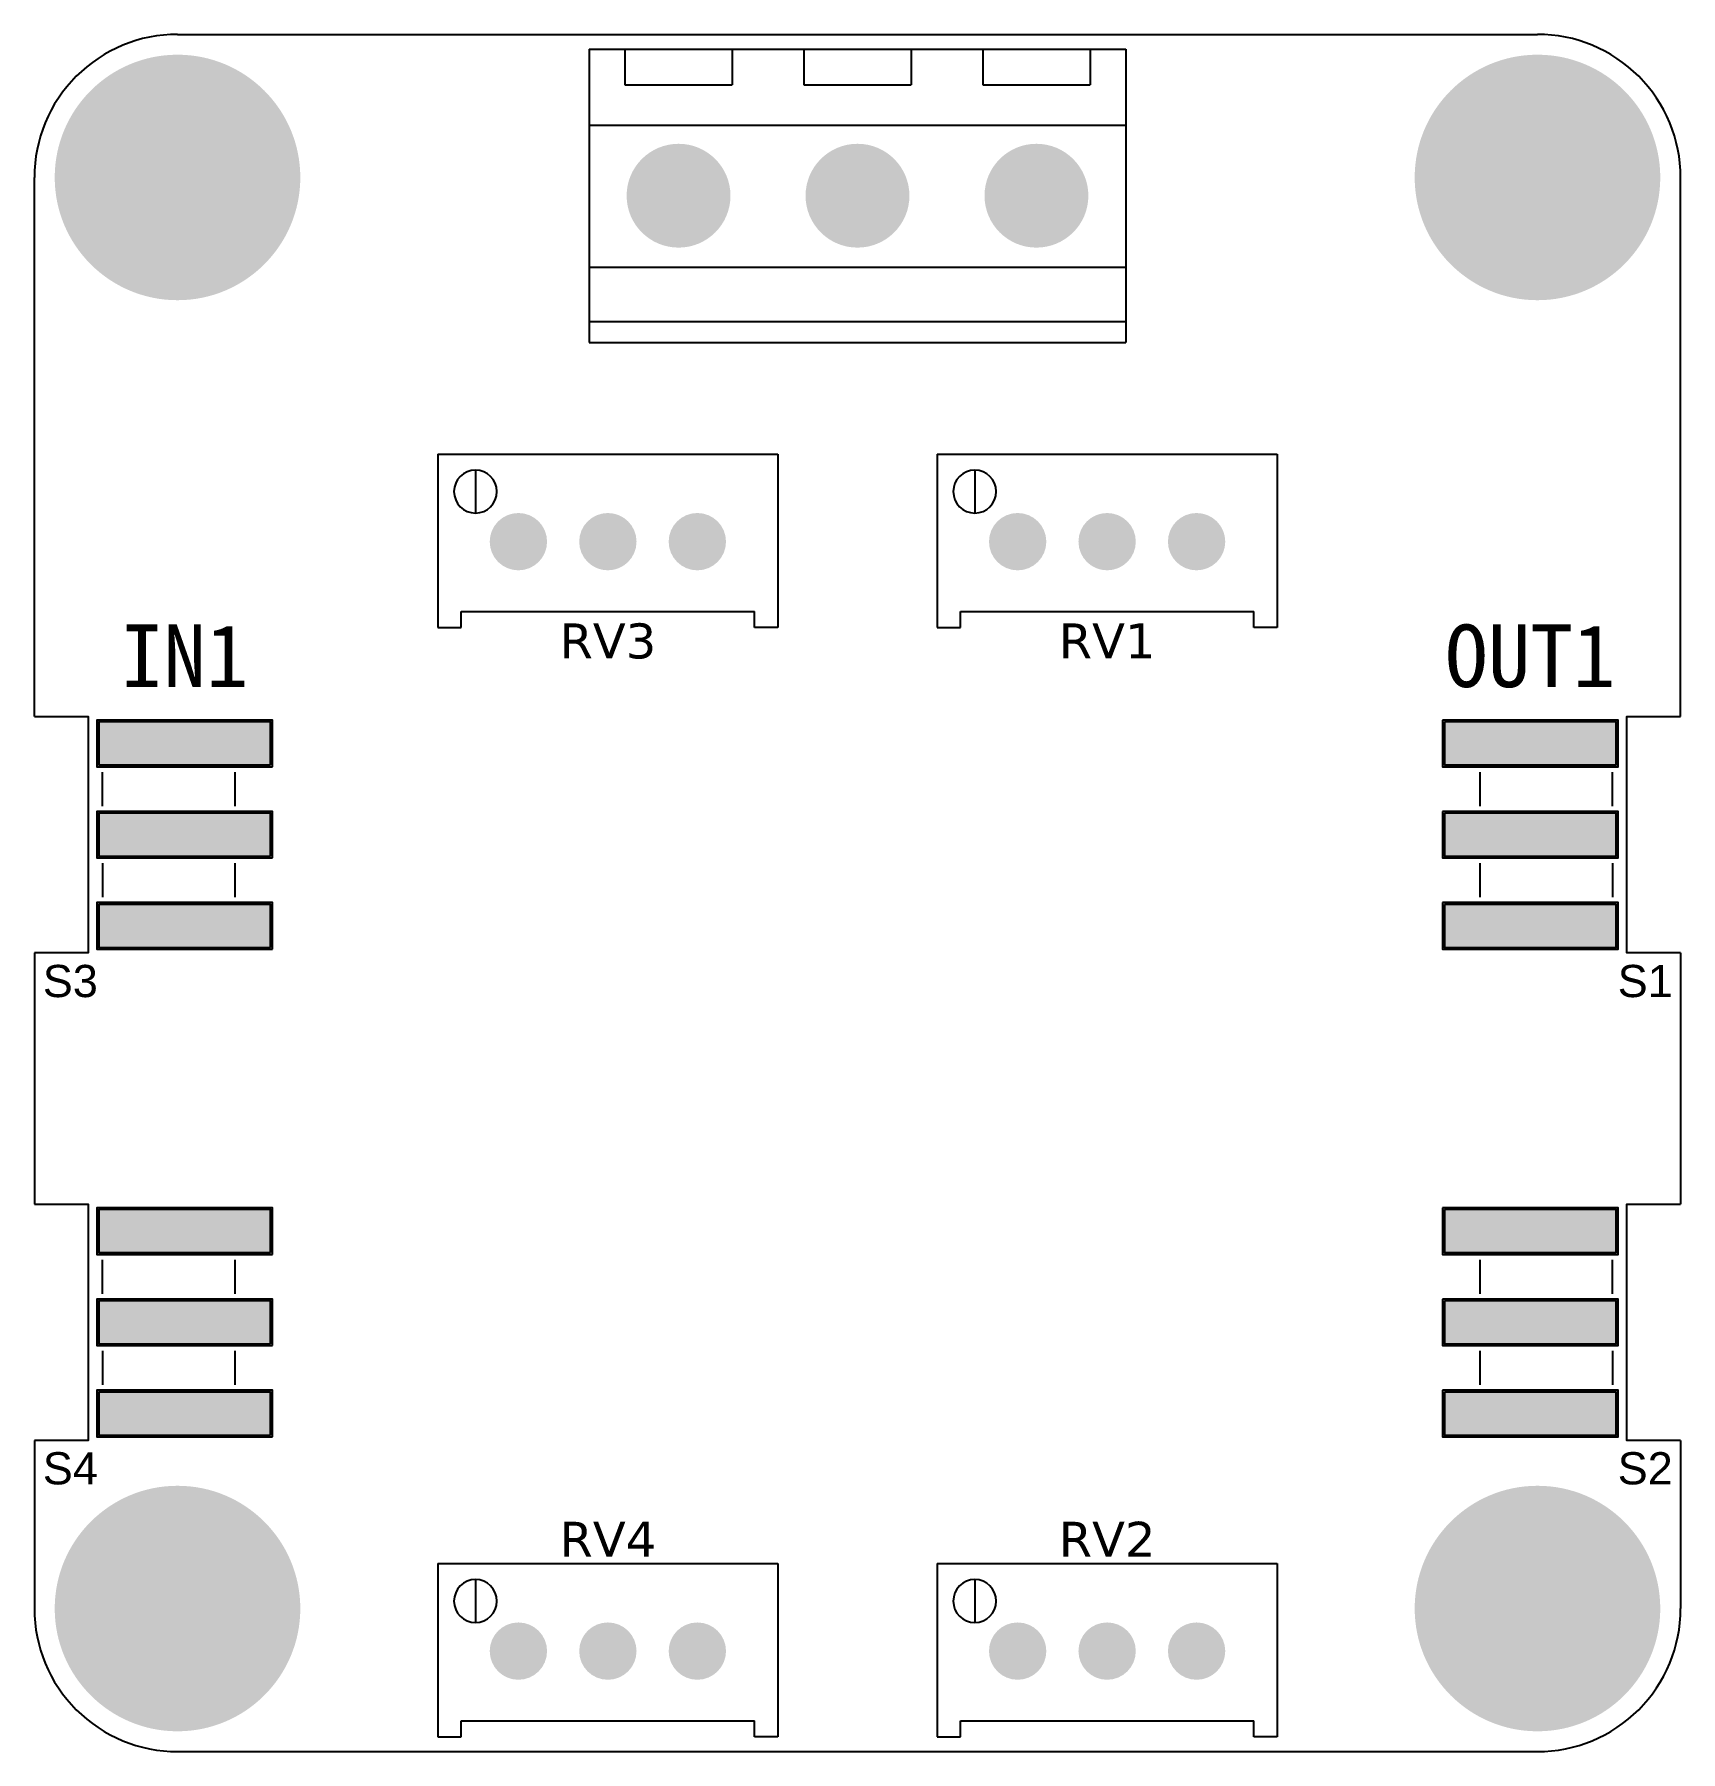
# Model space of a CAD drawing. Header units: millimetres. Extents: x 0 to 46, y 0 to 48.
import ezdxf
from ezdxf.enums import TextEntityAlignment as Align

# ---------------------------------------------------------------- set-up
doc = ezdxf.new("R2010")
doc.units = ezdxf.units.MM
for name, color, linetype, true_color in [('Board Outline Layer', 6, 'Continuous', 0xff00ff), ('Hole Layer', 49, 'Continuous', 0x222222), ('Multi-Layer', 9, 'Continuous', 0xc0c0c0), ('Top Paste Mask Layer', 8, 'Continuous', 0x808080), ('Top Silkscreen Layer', 40, 'Continuous', 0xffcc00), ('Top Solder Mask Layer', 214, 'Continuous', 0x800080)]:
    doc.layers.add(name, color=color, linetype=linetype, true_color=true_color)
doc.styles.add('textstyle0', font='')
doc.styles.add('textstyle1', font='')
doc.styles.add('textstyle2', font='')
doc.styles.add('textstyle3', font='')
doc.styles.add('textstyle4', font='')
doc.styles.add('textstyle5', font='')
doc.styles.add('textstyle6', font='')
doc.styles.add('textstyle7', font='')
doc.styles.add('textstyle8', font='')
doc.styles.add('textstyle9', font='')
doc.styles.get('textstyle0').set_extended_font_data('Verdana')
doc.styles.get('textstyle1').set_extended_font_data('Arial')
doc.styles.get('textstyle2').set_extended_font_data('Arial')
doc.styles.get('textstyle3').set_extended_font_data('Arial')
doc.styles.get('textstyle4').set_extended_font_data('黑体')
doc.styles.get('textstyle5').set_extended_font_data('黑体')
doc.styles.get('textstyle6').set_extended_font_data('Arial')
doc.styles.get('textstyle7').set_extended_font_data('Verdana')
doc.styles.get('textstyle8').set_extended_font_data('Verdana')
doc.styles.get('textstyle9').set_extended_font_data('Verdana')

msp = doc.modelspace()

# ---------------------------------------------------------------- texts
at = {"layer": 'Top Silkscreen Layer'}
for s, height, style, p in [('IN1', 1.75, 'textstyle5', (4.2, 30.63)), ('RV3', 0.9782, 'textstyle9', (16.025, 31.046)), ('RV1', 0.9782, 'textstyle7', (29.975, 31.046)), ('OUT1', 1.75, 'textstyle4', (41.8, 30.63)), ('S1', 0.9001, 'textstyle1', (45.01, 21.54)), ('S2', 0.9001, 'textstyle3', (45.01, 7.92)), ('RV4', 0.9782, 'textstyle8', (16.025, 5.936)), ('RV2', 0.9782, 'textstyle0', (29.975, 5.936))]:
    msp.add_text(s, height=height, dxfattribs=dict(at, style=style)).set_placement(p, align=Align.MIDDLE_CENTER)
for s, style, p in [('S3', 'textstyle6', (1.005, 21.54)), ('S4', 'textstyle2', (1.005, 7.92))]:
    msp.add_text(s, height=0.9001, rotation=360, dxfattribs=dict(at, style=style)).set_placement(p, align=Align.MIDDLE_CENTER)

# ---------------------------------------------------------------- hatches: boundary and pattern name
at = {"layer": 'Hole Layer'}
h = msp.add_hatch(color=256, dxfattribs=at)
edge = h.paths.add_edge_path()
edge = h.paths.add_edge_path()
edge.add_arc((4, 46.54), 0.35, 180, 0)
edge.add_arc((4, 46.54), 0.35, 0, 180)
h = msp.add_hatch(color=256, dxfattribs=at)
edge = h.paths.add_edge_path()
edge = h.paths.add_edge_path()
edge.add_arc((4, 46.54), 0.35, 180, 0)
edge.add_arc((4, 46.54), 0.35, 0, 180)
h = msp.add_hatch(color=256, dxfattribs=at)
edge = h.paths.add_edge_path()
edge = h.paths.add_edge_path()
edge.add_arc((42, 46.54), 0.35, 180, 0)
edge.add_arc((42, 46.54), 0.35, 0, 180)
h = msp.add_hatch(color=256, dxfattribs=at)
edge = h.paths.add_edge_path()
edge = h.paths.add_edge_path()
edge.add_arc((42, 46.54), 0.35, 180, 0)
edge.add_arc((42, 46.54), 0.35, 0, 180)
h = msp.add_hatch(color=256, dxfattribs=at)
edge = h.paths.add_edge_path()
edge = h.paths.add_edge_path()
edge.add_arc((2.204, 45.796), 0.35, 180, 0)
edge.add_arc((2.204, 45.796), 0.35, 0, 180)
h = msp.add_hatch(color=256, dxfattribs=at)
edge = h.paths.add_edge_path()
edge = h.paths.add_edge_path()
edge.add_arc((2.204, 45.796), 0.35, 180, 0)
edge.add_arc((2.204, 45.796), 0.35, 0, 180)
h = msp.add_hatch(color=256, dxfattribs=at)
edge = h.paths.add_edge_path()
edge = h.paths.add_edge_path()
edge.add_arc((5.796, 45.796), 0.35, 180, 0)
edge.add_arc((5.796, 45.796), 0.35, 0, 180)
h = msp.add_hatch(color=256, dxfattribs=at)
edge = h.paths.add_edge_path()
edge = h.paths.add_edge_path()
edge.add_arc((5.796, 45.796), 0.35, 180, 0)
edge.add_arc((5.796, 45.796), 0.35, 0, 180)
h = msp.add_hatch(color=256, dxfattribs=at)
edge = h.paths.add_edge_path()
edge = h.paths.add_edge_path()
edge.add_arc((40.204, 45.796), 0.35, 180, 0)
edge.add_arc((40.204, 45.796), 0.35, 0, 180)
h = msp.add_hatch(color=256, dxfattribs=at)
edge = h.paths.add_edge_path()
edge = h.paths.add_edge_path()
edge.add_arc((40.204, 45.796), 0.35, 180, 0)
edge.add_arc((40.204, 45.796), 0.35, 0, 180)
h = msp.add_hatch(color=256, dxfattribs=at)
edge = h.paths.add_edge_path()
edge = h.paths.add_edge_path()
edge.add_arc((43.796, 45.796), 0.35, 180, 0)
edge.add_arc((43.796, 45.796), 0.35, 0, 180)
h = msp.add_hatch(color=256, dxfattribs=at)
edge = h.paths.add_edge_path()
edge = h.paths.add_edge_path()
edge.add_arc((43.796, 45.796), 0.35, 180, 0)
edge.add_arc((43.796, 45.796), 0.35, 0, 180)
h = msp.add_hatch(color=256, dxfattribs=at)
edge = h.paths.add_edge_path()
edge = h.paths.add_edge_path()
edge.add_arc((4, 44), 1.7, 180, 0)
edge.add_arc((4, 44), 1.7, 0, 180)
h = msp.add_hatch(color=256, dxfattribs=at)
edge = h.paths.add_edge_path()
edge = h.paths.add_edge_path()
edge.add_arc((4, 44), 1.7, 180, 0)
edge.add_arc((4, 44), 1.7, 0, 180)
h = msp.add_hatch(color=256, dxfattribs=at)
edge = h.paths.add_edge_path()
edge = h.paths.add_edge_path()
edge.add_arc((42, 44), 1.7, 180, 0)
edge.add_arc((42, 44), 1.7, 0, 180)
h = msp.add_hatch(color=256, dxfattribs=at)
edge = h.paths.add_edge_path()
edge = h.paths.add_edge_path()
edge.add_arc((42, 44), 1.7, 180, 0)
edge.add_arc((42, 44), 1.7, 0, 180)
h = msp.add_hatch(color=256, dxfattribs=at)
edge = h.paths.add_edge_path()
edge = h.paths.add_edge_path()
edge.add_arc((1.46, 44), 0.35, 180, 0)
edge.add_arc((1.46, 44), 0.35, 0, 180)
h = msp.add_hatch(color=256, dxfattribs=at)
edge = h.paths.add_edge_path()
edge = h.paths.add_edge_path()
edge.add_arc((1.46, 44), 0.35, 180, 0)
edge.add_arc((1.46, 44), 0.35, 0, 180)
h = msp.add_hatch(color=256, dxfattribs=at)
edge = h.paths.add_edge_path()
edge = h.paths.add_edge_path()
edge.add_arc((6.54, 44), 0.35, 180, 0)
edge.add_arc((6.54, 44), 0.35, 0, 180)
h = msp.add_hatch(color=256, dxfattribs=at)
edge = h.paths.add_edge_path()
edge = h.paths.add_edge_path()
edge.add_arc((6.54, 44), 0.35, 180, 0)
edge.add_arc((6.54, 44), 0.35, 0, 180)
h = msp.add_hatch(color=256, dxfattribs=at)
edge = h.paths.add_edge_path()
edge = h.paths.add_edge_path()
edge.add_arc((18, 43.49), 0.7, 180, 0)
edge.add_arc((18, 43.49), 0.7, 0, 180)
h = msp.add_hatch(color=256, dxfattribs=at)
edge = h.paths.add_edge_path()
edge = h.paths.add_edge_path()
edge.add_arc((18, 43.49), 0.7, 180, 0)
edge.add_arc((18, 43.49), 0.7, 0, 180)
h = msp.add_hatch(color=256, dxfattribs=at)
edge = h.paths.add_edge_path()
edge = h.paths.add_edge_path()
edge.add_arc((23, 43.49), 0.7, 180, 0)
edge.add_arc((23, 43.49), 0.7, 0, 180)
h = msp.add_hatch(color=256, dxfattribs=at)
edge = h.paths.add_edge_path()
edge = h.paths.add_edge_path()
edge.add_arc((23, 43.49), 0.7, 180, 0)
edge.add_arc((23, 43.49), 0.7, 0, 180)
h = msp.add_hatch(color=256, dxfattribs=at)
edge = h.paths.add_edge_path()
edge = h.paths.add_edge_path()
edge.add_arc((28, 43.49), 0.7, 180, 0)
edge.add_arc((28, 43.49), 0.7, 0, 180)
h = msp.add_hatch(color=256, dxfattribs=at)
edge = h.paths.add_edge_path()
edge = h.paths.add_edge_path()
edge.add_arc((28, 43.49), 0.7, 180, 0)
edge.add_arc((28, 43.49), 0.7, 0, 180)
h = msp.add_hatch(color=256, dxfattribs=at)
edge = h.paths.add_edge_path()
edge = h.paths.add_edge_path()
edge.add_arc((39.46, 44), 0.35, 180, 0)
edge.add_arc((39.46, 44), 0.35, 0, 180)
h = msp.add_hatch(color=256, dxfattribs=at)
edge = h.paths.add_edge_path()
edge = h.paths.add_edge_path()
edge.add_arc((39.46, 44), 0.35, 180, 0)
edge.add_arc((39.46, 44), 0.35, 0, 180)
h = msp.add_hatch(color=256, dxfattribs=at)
edge = h.paths.add_edge_path()
edge = h.paths.add_edge_path()
edge.add_arc((44.54, 44), 0.35, 180, 0)
edge.add_arc((44.54, 44), 0.35, 0, 180)
h = msp.add_hatch(color=256, dxfattribs=at)
edge = h.paths.add_edge_path()
edge = h.paths.add_edge_path()
edge.add_arc((44.54, 44), 0.35, 180, 0)
edge.add_arc((44.54, 44), 0.35, 0, 180)
h = msp.add_hatch(color=256, dxfattribs=at)
edge = h.paths.add_edge_path()
edge = h.paths.add_edge_path()
edge.add_arc((2.204, 42.204), 0.35, 180, 0)
edge.add_arc((2.204, 42.204), 0.35, 0, 180)
h = msp.add_hatch(color=256, dxfattribs=at)
edge = h.paths.add_edge_path()
edge = h.paths.add_edge_path()
edge.add_arc((2.204, 42.204), 0.35, 180, 0)
edge.add_arc((2.204, 42.204), 0.35, 0, 180)
h = msp.add_hatch(color=256, dxfattribs=at)
edge = h.paths.add_edge_path()
edge = h.paths.add_edge_path()
edge.add_arc((5.796, 42.204), 0.35, 180, 0)
edge.add_arc((5.796, 42.204), 0.35, 0, 180)
h = msp.add_hatch(color=256, dxfattribs=at)
edge = h.paths.add_edge_path()
edge = h.paths.add_edge_path()
edge.add_arc((5.796, 42.204), 0.35, 180, 0)
edge.add_arc((5.796, 42.204), 0.35, 0, 180)
h = msp.add_hatch(color=256, dxfattribs=at)
edge = h.paths.add_edge_path()
edge = h.paths.add_edge_path()
edge.add_arc((40.204, 42.204), 0.35, 180, 0)
edge.add_arc((40.204, 42.204), 0.35, 0, 180)
h = msp.add_hatch(color=256, dxfattribs=at)
edge = h.paths.add_edge_path()
edge = h.paths.add_edge_path()
edge.add_arc((40.204, 42.204), 0.35, 180, 0)
edge.add_arc((40.204, 42.204), 0.35, 0, 180)
h = msp.add_hatch(color=256, dxfattribs=at)
edge = h.paths.add_edge_path()
edge = h.paths.add_edge_path()
edge.add_arc((43.796, 42.204), 0.35, 180, 0)
edge.add_arc((43.796, 42.204), 0.35, 0, 180)
h = msp.add_hatch(color=256, dxfattribs=at)
edge = h.paths.add_edge_path()
edge = h.paths.add_edge_path()
edge.add_arc((43.796, 42.204), 0.35, 180, 0)
edge.add_arc((43.796, 42.204), 0.35, 0, 180)
h = msp.add_hatch(color=256, dxfattribs=at)
edge = h.paths.add_edge_path()
edge = h.paths.add_edge_path()
edge.add_arc((4, 41.46), 0.35, 180, 0)
edge.add_arc((4, 41.46), 0.35, 0, 180)
h = msp.add_hatch(color=256, dxfattribs=at)
edge = h.paths.add_edge_path()
edge = h.paths.add_edge_path()
edge.add_arc((4, 41.46), 0.35, 180, 0)
edge.add_arc((4, 41.46), 0.35, 0, 180)
h = msp.add_hatch(color=256, dxfattribs=at)
edge = h.paths.add_edge_path()
edge = h.paths.add_edge_path()
edge.add_arc((42, 41.46), 0.35, 180, 0)
edge.add_arc((42, 41.46), 0.35, 0, 180)
h = msp.add_hatch(color=256, dxfattribs=at)
edge = h.paths.add_edge_path()
edge = h.paths.add_edge_path()
edge.add_arc((42, 41.46), 0.35, 180, 0)
edge.add_arc((42, 41.46), 0.35, 0, 180)
h = msp.add_hatch(color=256, dxfattribs=at)
edge = h.paths.add_edge_path()
edge = h.paths.add_edge_path()
edge.add_arc((13.525, 33.82), 0.375, 180, 0)
edge.add_arc((13.525, 33.82), 0.375, 0, 180)
h = msp.add_hatch(color=256, dxfattribs=at)
edge = h.paths.add_edge_path()
edge = h.paths.add_edge_path()
edge.add_arc((13.525, 33.82), 0.375, 180, 0)
edge.add_arc((13.525, 33.82), 0.375, 0, 180)
h = msp.add_hatch(color=256, dxfattribs=at)
edge = h.paths.add_edge_path()
edge = h.paths.add_edge_path()
edge.add_arc((16.025, 33.82), 0.375, 180, 0)
edge.add_arc((16.025, 33.82), 0.375, 0, 180)
h = msp.add_hatch(color=256, dxfattribs=at)
edge = h.paths.add_edge_path()
edge = h.paths.add_edge_path()
edge.add_arc((16.025, 33.82), 0.375, 180, 0)
edge.add_arc((16.025, 33.82), 0.375, 0, 180)
h = msp.add_hatch(color=256, dxfattribs=at)
edge = h.paths.add_edge_path()
edge = h.paths.add_edge_path()
edge.add_arc((18.525, 33.82), 0.375, 180, 0)
edge.add_arc((18.525, 33.82), 0.375, 0, 180)
h = msp.add_hatch(color=256, dxfattribs=at)
edge = h.paths.add_edge_path()
edge = h.paths.add_edge_path()
edge.add_arc((18.525, 33.82), 0.375, 180, 0)
edge.add_arc((18.525, 33.82), 0.375, 0, 180)
h = msp.add_hatch(color=256, dxfattribs=at)
edge = h.paths.add_edge_path()
edge = h.paths.add_edge_path()
edge.add_arc((27.475, 33.82), 0.375, 180, 0)
edge.add_arc((27.475, 33.82), 0.375, 0, 180)
h = msp.add_hatch(color=256, dxfattribs=at)
edge = h.paths.add_edge_path()
edge = h.paths.add_edge_path()
edge.add_arc((27.475, 33.82), 0.375, 180, 0)
edge.add_arc((27.475, 33.82), 0.375, 0, 180)
h = msp.add_hatch(color=256, dxfattribs=at)
edge = h.paths.add_edge_path()
edge = h.paths.add_edge_path()
edge.add_arc((29.975, 33.82), 0.375, 180, 0)
edge.add_arc((29.975, 33.82), 0.375, 0, 180)
h = msp.add_hatch(color=256, dxfattribs=at)
edge = h.paths.add_edge_path()
edge = h.paths.add_edge_path()
edge.add_arc((29.975, 33.82), 0.375, 180, 0)
edge.add_arc((29.975, 33.82), 0.375, 0, 180)
h = msp.add_hatch(color=256, dxfattribs=at)
edge = h.paths.add_edge_path()
edge = h.paths.add_edge_path()
edge.add_arc((32.475, 33.82), 0.375, 180, 0)
edge.add_arc((32.475, 33.82), 0.375, 0, 180)
h = msp.add_hatch(color=256, dxfattribs=at)
edge = h.paths.add_edge_path()
edge = h.paths.add_edge_path()
edge.add_arc((32.475, 33.82), 0.375, 180, 0)
edge.add_arc((32.475, 33.82), 0.375, 0, 180)
h = msp.add_hatch(color=256, dxfattribs=at)
edge = h.paths.add_edge_path()
edge = h.paths.add_edge_path()
edge.add_arc((4, 6.54), 0.35, 180, 0)
edge.add_arc((4, 6.54), 0.35, 0, 180)
h = msp.add_hatch(color=256, dxfattribs=at)
edge = h.paths.add_edge_path()
edge = h.paths.add_edge_path()
edge.add_arc((4, 6.54), 0.35, 180, 0)
edge.add_arc((4, 6.54), 0.35, 0, 180)
h = msp.add_hatch(color=256, dxfattribs=at)
edge = h.paths.add_edge_path()
edge = h.paths.add_edge_path()
edge.add_arc((42, 6.54), 0.35, 180, 0)
edge.add_arc((42, 6.54), 0.35, 0, 180)
h = msp.add_hatch(color=256, dxfattribs=at)
edge = h.paths.add_edge_path()
edge = h.paths.add_edge_path()
edge.add_arc((42, 6.54), 0.35, 180, 0)
edge.add_arc((42, 6.54), 0.35, 0, 180)
h = msp.add_hatch(color=256, dxfattribs=at)
edge = h.paths.add_edge_path()
edge = h.paths.add_edge_path()
edge.add_arc((2.204, 5.796), 0.35, 180, 0)
edge.add_arc((2.204, 5.796), 0.35, 0, 180)
h = msp.add_hatch(color=256, dxfattribs=at)
edge = h.paths.add_edge_path()
edge = h.paths.add_edge_path()
edge.add_arc((2.204, 5.796), 0.35, 180, 0)
edge.add_arc((2.204, 5.796), 0.35, 0, 180)
h = msp.add_hatch(color=256, dxfattribs=at)
edge = h.paths.add_edge_path()
edge = h.paths.add_edge_path()
edge.add_arc((5.796, 5.796), 0.35, 180, 0)
edge.add_arc((5.796, 5.796), 0.35, 0, 180)
h = msp.add_hatch(color=256, dxfattribs=at)
edge = h.paths.add_edge_path()
edge = h.paths.add_edge_path()
edge.add_arc((5.796, 5.796), 0.35, 180, 0)
edge.add_arc((5.796, 5.796), 0.35, 0, 180)
h = msp.add_hatch(color=256, dxfattribs=at)
edge = h.paths.add_edge_path()
edge = h.paths.add_edge_path()
edge.add_arc((40.204, 5.796), 0.35, 180, 0)
edge.add_arc((40.204, 5.796), 0.35, 0, 180)
h = msp.add_hatch(color=256, dxfattribs=at)
edge = h.paths.add_edge_path()
edge = h.paths.add_edge_path()
edge.add_arc((40.204, 5.796), 0.35, 180, 0)
edge.add_arc((40.204, 5.796), 0.35, 0, 180)
h = msp.add_hatch(color=256, dxfattribs=at)
edge = h.paths.add_edge_path()
edge = h.paths.add_edge_path()
edge.add_arc((43.796, 5.796), 0.35, 180, 0)
edge.add_arc((43.796, 5.796), 0.35, 0, 180)
h = msp.add_hatch(color=256, dxfattribs=at)
edge = h.paths.add_edge_path()
edge = h.paths.add_edge_path()
edge.add_arc((43.796, 5.796), 0.35, 180, 0)
edge.add_arc((43.796, 5.796), 0.35, 0, 180)
h = msp.add_hatch(color=256, dxfattribs=at)
edge = h.paths.add_edge_path()
edge = h.paths.add_edge_path()
edge.add_arc((4, 4), 1.7, 180, 0)
edge.add_arc((4, 4), 1.7, 0, 180)
h = msp.add_hatch(color=256, dxfattribs=at)
edge = h.paths.add_edge_path()
edge = h.paths.add_edge_path()
edge.add_arc((4, 4), 1.7, 180, 0)
edge.add_arc((4, 4), 1.7, 0, 180)
h = msp.add_hatch(color=256, dxfattribs=at)
edge = h.paths.add_edge_path()
edge = h.paths.add_edge_path()
edge.add_arc((42, 4), 1.7, 180, 0)
edge.add_arc((42, 4), 1.7, 0, 180)
h = msp.add_hatch(color=256, dxfattribs=at)
edge = h.paths.add_edge_path()
edge = h.paths.add_edge_path()
edge.add_arc((42, 4), 1.7, 180, 0)
edge.add_arc((42, 4), 1.7, 0, 180)
h = msp.add_hatch(color=256, dxfattribs=at)
edge = h.paths.add_edge_path()
edge = h.paths.add_edge_path()
edge.add_arc((1.46, 4), 0.35, 180, 0)
edge.add_arc((1.46, 4), 0.35, 0, 180)
h = msp.add_hatch(color=256, dxfattribs=at)
edge = h.paths.add_edge_path()
edge = h.paths.add_edge_path()
edge.add_arc((1.46, 4), 0.35, 180, 0)
edge.add_arc((1.46, 4), 0.35, 0, 180)
h = msp.add_hatch(color=256, dxfattribs=at)
edge = h.paths.add_edge_path()
edge = h.paths.add_edge_path()
edge.add_arc((6.54, 4), 0.35, 180, 0)
edge.add_arc((6.54, 4), 0.35, 0, 180)
h = msp.add_hatch(color=256, dxfattribs=at)
edge = h.paths.add_edge_path()
edge = h.paths.add_edge_path()
edge.add_arc((6.54, 4), 0.35, 180, 0)
edge.add_arc((6.54, 4), 0.35, 0, 180)
h = msp.add_hatch(color=256, dxfattribs=at)
edge = h.paths.add_edge_path()
edge = h.paths.add_edge_path()
edge.add_arc((39.46, 4), 0.35, 180, 0)
edge.add_arc((39.46, 4), 0.35, 0, 180)
h = msp.add_hatch(color=256, dxfattribs=at)
edge = h.paths.add_edge_path()
edge = h.paths.add_edge_path()
edge.add_arc((39.46, 4), 0.35, 180, 0)
edge.add_arc((39.46, 4), 0.35, 0, 180)
h = msp.add_hatch(color=256, dxfattribs=at)
edge = h.paths.add_edge_path()
edge = h.paths.add_edge_path()
edge.add_arc((44.54, 4), 0.35, 180, 0)
edge.add_arc((44.54, 4), 0.35, 0, 180)
h = msp.add_hatch(color=256, dxfattribs=at)
edge = h.paths.add_edge_path()
edge = h.paths.add_edge_path()
edge.add_arc((44.54, 4), 0.35, 180, 0)
edge.add_arc((44.54, 4), 0.35, 0, 180)
h = msp.add_hatch(color=256, dxfattribs=at)
edge = h.paths.add_edge_path()
edge = h.paths.add_edge_path()
edge.add_arc((13.525, 2.81), 0.375, 180, 0)
edge.add_arc((13.525, 2.81), 0.375, 0, 180)
h = msp.add_hatch(color=256, dxfattribs=at)
edge = h.paths.add_edge_path()
edge = h.paths.add_edge_path()
edge.add_arc((13.525, 2.81), 0.375, 180, 0)
edge.add_arc((13.525, 2.81), 0.375, 0, 180)
h = msp.add_hatch(color=256, dxfattribs=at)
edge = h.paths.add_edge_path()
edge = h.paths.add_edge_path()
edge.add_arc((16.025, 2.81), 0.375, 180, 0)
edge.add_arc((16.025, 2.81), 0.375, 0, 180)
h = msp.add_hatch(color=256, dxfattribs=at)
edge = h.paths.add_edge_path()
edge = h.paths.add_edge_path()
edge.add_arc((16.025, 2.81), 0.375, 180, 0)
edge.add_arc((16.025, 2.81), 0.375, 0, 180)
h = msp.add_hatch(color=256, dxfattribs=at)
edge = h.paths.add_edge_path()
edge = h.paths.add_edge_path()
edge.add_arc((18.525, 2.81), 0.375, 180, 0)
edge.add_arc((18.525, 2.81), 0.375, 0, 180)
h = msp.add_hatch(color=256, dxfattribs=at)
edge = h.paths.add_edge_path()
edge = h.paths.add_edge_path()
edge.add_arc((18.525, 2.81), 0.375, 180, 0)
edge.add_arc((18.525, 2.81), 0.375, 0, 180)
h = msp.add_hatch(color=256, dxfattribs=at)
edge = h.paths.add_edge_path()
edge = h.paths.add_edge_path()
edge.add_arc((27.475, 2.81), 0.375, 180, 0)
edge.add_arc((27.475, 2.81), 0.375, 0, 180)
h = msp.add_hatch(color=256, dxfattribs=at)
edge = h.paths.add_edge_path()
edge = h.paths.add_edge_path()
edge.add_arc((27.475, 2.81), 0.375, 180, 0)
edge.add_arc((27.475, 2.81), 0.375, 0, 180)
h = msp.add_hatch(color=256, dxfattribs=at)
edge = h.paths.add_edge_path()
edge = h.paths.add_edge_path()
edge.add_arc((29.975, 2.81), 0.375, 180, 0)
edge.add_arc((29.975, 2.81), 0.375, 0, 180)
h = msp.add_hatch(color=256, dxfattribs=at)
edge = h.paths.add_edge_path()
edge = h.paths.add_edge_path()
edge.add_arc((29.975, 2.81), 0.375, 180, 0)
edge.add_arc((29.975, 2.81), 0.375, 0, 180)
h = msp.add_hatch(color=256, dxfattribs=at)
edge = h.paths.add_edge_path()
edge = h.paths.add_edge_path()
edge.add_arc((32.475, 2.81), 0.375, 180, 0)
edge.add_arc((32.475, 2.81), 0.375, 0, 180)
h = msp.add_hatch(color=256, dxfattribs=at)
edge = h.paths.add_edge_path()
edge = h.paths.add_edge_path()
edge.add_arc((32.475, 2.81), 0.375, 180, 0)
edge.add_arc((32.475, 2.81), 0.375, 0, 180)
h = msp.add_hatch(color=256, dxfattribs=at)
edge = h.paths.add_edge_path()
edge = h.paths.add_edge_path()
edge.add_arc((2.204, 2.204), 0.35, 180, 0)
edge.add_arc((2.204, 2.204), 0.35, 0, 180)
h = msp.add_hatch(color=256, dxfattribs=at)
edge = h.paths.add_edge_path()
edge = h.paths.add_edge_path()
edge.add_arc((2.204, 2.204), 0.35, 180, 0)
edge.add_arc((2.204, 2.204), 0.35, 0, 180)
h = msp.add_hatch(color=256, dxfattribs=at)
edge = h.paths.add_edge_path()
edge = h.paths.add_edge_path()
edge.add_arc((5.796, 2.204), 0.35, 180, 0)
edge.add_arc((5.796, 2.204), 0.35, 0, 180)
h = msp.add_hatch(color=256, dxfattribs=at)
edge = h.paths.add_edge_path()
edge = h.paths.add_edge_path()
edge.add_arc((5.796, 2.204), 0.35, 180, 0)
edge.add_arc((5.796, 2.204), 0.35, 0, 180)
h = msp.add_hatch(color=256, dxfattribs=at)
edge = h.paths.add_edge_path()
edge = h.paths.add_edge_path()
edge.add_arc((40.204, 2.204), 0.35, 180, 0)
edge.add_arc((40.204, 2.204), 0.35, 0, 180)
h = msp.add_hatch(color=256, dxfattribs=at)
edge = h.paths.add_edge_path()
edge = h.paths.add_edge_path()
edge.add_arc((40.204, 2.204), 0.35, 180, 0)
edge.add_arc((40.204, 2.204), 0.35, 0, 180)
h = msp.add_hatch(color=256, dxfattribs=at)
edge = h.paths.add_edge_path()
edge = h.paths.add_edge_path()
edge.add_arc((43.796, 2.204), 0.35, 180, 0)
edge.add_arc((43.796, 2.204), 0.35, 0, 180)
h = msp.add_hatch(color=256, dxfattribs=at)
edge = h.paths.add_edge_path()
edge = h.paths.add_edge_path()
edge.add_arc((43.796, 2.204), 0.35, 180, 0)
edge.add_arc((43.796, 2.204), 0.35, 0, 180)
h = msp.add_hatch(color=256, dxfattribs=at)
edge = h.paths.add_edge_path()
edge = h.paths.add_edge_path()
edge.add_arc((4, 1.46), 0.35, 180, 0)
edge.add_arc((4, 1.46), 0.35, 0, 180)
h = msp.add_hatch(color=256, dxfattribs=at)
edge = h.paths.add_edge_path()
edge = h.paths.add_edge_path()
edge.add_arc((4, 1.46), 0.35, 180, 0)
edge.add_arc((4, 1.46), 0.35, 0, 180)
h = msp.add_hatch(color=256, dxfattribs=at)
edge = h.paths.add_edge_path()
edge = h.paths.add_edge_path()
edge.add_arc((42, 1.46), 0.35, 180, 0)
edge.add_arc((42, 1.46), 0.35, 0, 180)
h = msp.add_hatch(color=256, dxfattribs=at)
edge = h.paths.add_edge_path()
edge = h.paths.add_edge_path()
edge.add_arc((42, 1.46), 0.35, 180, 0)
edge.add_arc((42, 1.46), 0.35, 0, 180)
at = {"layer": 'Multi-Layer'}
h = msp.add_hatch(color=256, dxfattribs=at)
edge = h.paths.add_edge_path()
edge = h.paths.add_edge_path()
edge.add_arc((4, 44), 3.38, 180, 0)
edge.add_arc((4, 44), 3.38, 0, 180)
h = msp.add_hatch(color=256, dxfattribs=at)
edge = h.paths.add_edge_path()
edge = h.paths.add_edge_path()
edge.add_arc((4, 44), 3.38, 180, 0)
edge.add_arc((4, 44), 3.38, 0, 180)
h = msp.add_hatch(color=256, dxfattribs=at)
edge = h.paths.add_edge_path()
edge = h.paths.add_edge_path()
edge.add_arc((4, 44), 3.38, 180, 0)
edge.add_arc((4, 44), 3.38, 0, 180)
h = msp.add_hatch(color=256, dxfattribs=at)
edge = h.paths.add_edge_path()
edge = h.paths.add_edge_path()
edge.add_arc((4, 44), 3.38, 180, 0)
edge.add_arc((4, 44), 3.38, 0, 180)
h = msp.add_hatch(color=256, dxfattribs=at)
edge = h.paths.add_edge_path()
edge = h.paths.add_edge_path()
edge.add_arc((4, 44), 3.38, 180, 0)
edge.add_arc((4, 44), 3.38, 0, 180)
h = msp.add_hatch(color=256, dxfattribs=at)
edge = h.paths.add_edge_path()
edge = h.paths.add_edge_path()
edge.add_arc((4, 44), 3.38, 180, 0)
edge.add_arc((4, 44), 3.38, 0, 180)
h = msp.add_hatch(color=256, dxfattribs=at)
edge = h.paths.add_edge_path()
edge = h.paths.add_edge_path()
edge.add_arc((4, 46.54), 0.6, 180, 0)
edge.add_arc((4, 46.54), 0.6, 0, 180)
h = msp.add_hatch(color=256, dxfattribs=at)
edge = h.paths.add_edge_path()
edge = h.paths.add_edge_path()
edge.add_arc((4, 46.54), 0.6, 180, 0)
edge.add_arc((4, 46.54), 0.6, 0, 180)
h = msp.add_hatch(color=256, dxfattribs=at)
edge = h.paths.add_edge_path()
edge = h.paths.add_edge_path()
edge.add_arc((4, 46.54), 0.6, 180, 0)
edge.add_arc((4, 46.54), 0.6, 0, 180)
h = msp.add_hatch(color=256, dxfattribs=at)
edge = h.paths.add_edge_path()
edge = h.paths.add_edge_path()
edge.add_arc((4, 46.54), 0.6, 180, 0)
edge.add_arc((4, 46.54), 0.6, 0, 180)
h = msp.add_hatch(color=256, dxfattribs=at)
edge = h.paths.add_edge_path()
edge = h.paths.add_edge_path()
edge.add_arc((4, 46.54), 0.6, 180, 0)
edge.add_arc((4, 46.54), 0.6, 0, 180)
h = msp.add_hatch(color=256, dxfattribs=at)
edge = h.paths.add_edge_path()
edge = h.paths.add_edge_path()
edge.add_arc((4, 46.54), 0.6, 180, 0)
edge.add_arc((4, 46.54), 0.6, 0, 180)
h = msp.add_hatch(color=256, dxfattribs=at)
edge = h.paths.add_edge_path()
edge = h.paths.add_edge_path()
edge.add_arc((42, 44), 3.38, 180, 0)
edge.add_arc((42, 44), 3.38, 0, 180)
h = msp.add_hatch(color=256, dxfattribs=at)
edge = h.paths.add_edge_path()
edge = h.paths.add_edge_path()
edge.add_arc((42, 44), 3.38, 180, 0)
edge.add_arc((42, 44), 3.38, 0, 180)
h = msp.add_hatch(color=256, dxfattribs=at)
edge = h.paths.add_edge_path()
edge = h.paths.add_edge_path()
edge.add_arc((42, 44), 3.38, 180, 0)
edge.add_arc((42, 44), 3.38, 0, 180)
h = msp.add_hatch(color=256, dxfattribs=at)
edge = h.paths.add_edge_path()
edge = h.paths.add_edge_path()
edge.add_arc((42, 44), 3.38, 180, 0)
edge.add_arc((42, 44), 3.38, 0, 180)
h = msp.add_hatch(color=256, dxfattribs=at)
edge = h.paths.add_edge_path()
edge = h.paths.add_edge_path()
edge.add_arc((42, 44), 3.38, 180, 0)
edge.add_arc((42, 44), 3.38, 0, 180)
h = msp.add_hatch(color=256, dxfattribs=at)
edge = h.paths.add_edge_path()
edge = h.paths.add_edge_path()
edge.add_arc((42, 44), 3.38, 180, 0)
edge.add_arc((42, 44), 3.38, 0, 180)
h = msp.add_hatch(color=256, dxfattribs=at)
edge = h.paths.add_edge_path()
edge = h.paths.add_edge_path()
edge.add_arc((42, 46.54), 0.6, 180, 0)
edge.add_arc((42, 46.54), 0.6, 0, 180)
h = msp.add_hatch(color=256, dxfattribs=at)
edge = h.paths.add_edge_path()
edge = h.paths.add_edge_path()
edge.add_arc((42, 46.54), 0.6, 180, 0)
edge.add_arc((42, 46.54), 0.6, 0, 180)
h = msp.add_hatch(color=256, dxfattribs=at)
edge = h.paths.add_edge_path()
edge = h.paths.add_edge_path()
edge.add_arc((42, 46.54), 0.6, 180, 0)
edge.add_arc((42, 46.54), 0.6, 0, 180)
h = msp.add_hatch(color=256, dxfattribs=at)
edge = h.paths.add_edge_path()
edge = h.paths.add_edge_path()
edge.add_arc((42, 46.54), 0.6, 180, 0)
edge.add_arc((42, 46.54), 0.6, 0, 180)
h = msp.add_hatch(color=256, dxfattribs=at)
edge = h.paths.add_edge_path()
edge = h.paths.add_edge_path()
edge.add_arc((42, 46.54), 0.6, 180, 0)
edge.add_arc((42, 46.54), 0.6, 0, 180)
h = msp.add_hatch(color=256, dxfattribs=at)
edge = h.paths.add_edge_path()
edge = h.paths.add_edge_path()
edge.add_arc((42, 46.54), 0.6, 180, 0)
edge.add_arc((42, 46.54), 0.6, 0, 180)
h = msp.add_hatch(color=256, dxfattribs=at)
edge = h.paths.add_edge_path()
edge = h.paths.add_edge_path()
edge.add_arc((2.204, 45.796), 0.6, 180, 0)
edge.add_arc((2.204, 45.796), 0.6, 0, 180)
h = msp.add_hatch(color=256, dxfattribs=at)
edge = h.paths.add_edge_path()
edge = h.paths.add_edge_path()
edge.add_arc((2.204, 45.796), 0.6, 180, 0)
edge.add_arc((2.204, 45.796), 0.6, 0, 180)
h = msp.add_hatch(color=256, dxfattribs=at)
edge = h.paths.add_edge_path()
edge = h.paths.add_edge_path()
edge.add_arc((2.204, 45.796), 0.6, 180, 0)
edge.add_arc((2.204, 45.796), 0.6, 0, 180)
h = msp.add_hatch(color=256, dxfattribs=at)
edge = h.paths.add_edge_path()
edge = h.paths.add_edge_path()
edge.add_arc((2.204, 45.796), 0.6, 180, 0)
edge.add_arc((2.204, 45.796), 0.6, 0, 180)
h = msp.add_hatch(color=256, dxfattribs=at)
edge = h.paths.add_edge_path()
edge = h.paths.add_edge_path()
edge.add_arc((2.204, 45.796), 0.6, 180, 0)
edge.add_arc((2.204, 45.796), 0.6, 0, 180)
h = msp.add_hatch(color=256, dxfattribs=at)
edge = h.paths.add_edge_path()
edge = h.paths.add_edge_path()
edge.add_arc((2.204, 45.796), 0.6, 180, 0)
edge.add_arc((2.204, 45.796), 0.6, 0, 180)
h = msp.add_hatch(color=256, dxfattribs=at)
edge = h.paths.add_edge_path()
edge = h.paths.add_edge_path()
edge.add_arc((5.796, 45.796), 0.6, 180, 0)
edge.add_arc((5.796, 45.796), 0.6, 0, 180)
h = msp.add_hatch(color=256, dxfattribs=at)
edge = h.paths.add_edge_path()
edge = h.paths.add_edge_path()
edge.add_arc((5.796, 45.796), 0.6, 180, 0)
edge.add_arc((5.796, 45.796), 0.6, 0, 180)
h = msp.add_hatch(color=256, dxfattribs=at)
edge = h.paths.add_edge_path()
edge = h.paths.add_edge_path()
edge.add_arc((5.796, 45.796), 0.6, 180, 0)
edge.add_arc((5.796, 45.796), 0.6, 0, 180)
h = msp.add_hatch(color=256, dxfattribs=at)
edge = h.paths.add_edge_path()
edge = h.paths.add_edge_path()
edge.add_arc((5.796, 45.796), 0.6, 180, 0)
edge.add_arc((5.796, 45.796), 0.6, 0, 180)
h = msp.add_hatch(color=256, dxfattribs=at)
edge = h.paths.add_edge_path()
edge = h.paths.add_edge_path()
edge.add_arc((5.796, 45.796), 0.6, 180, 0)
edge.add_arc((5.796, 45.796), 0.6, 0, 180)
h = msp.add_hatch(color=256, dxfattribs=at)
edge = h.paths.add_edge_path()
edge = h.paths.add_edge_path()
edge.add_arc((5.796, 45.796), 0.6, 180, 0)
edge.add_arc((5.796, 45.796), 0.6, 0, 180)
h = msp.add_hatch(color=256, dxfattribs=at)
edge = h.paths.add_edge_path()
edge = h.paths.add_edge_path()
edge.add_arc((40.204, 45.796), 0.6, 180, 0)
edge.add_arc((40.204, 45.796), 0.6, 0, 180)
h = msp.add_hatch(color=256, dxfattribs=at)
edge = h.paths.add_edge_path()
edge = h.paths.add_edge_path()
edge.add_arc((40.204, 45.796), 0.6, 180, 0)
edge.add_arc((40.204, 45.796), 0.6, 0, 180)
h = msp.add_hatch(color=256, dxfattribs=at)
edge = h.paths.add_edge_path()
edge = h.paths.add_edge_path()
edge.add_arc((40.204, 45.796), 0.6, 180, 0)
edge.add_arc((40.204, 45.796), 0.6, 0, 180)
h = msp.add_hatch(color=256, dxfattribs=at)
edge = h.paths.add_edge_path()
edge = h.paths.add_edge_path()
edge.add_arc((40.204, 45.796), 0.6, 180, 0)
edge.add_arc((40.204, 45.796), 0.6, 0, 180)
h = msp.add_hatch(color=256, dxfattribs=at)
edge = h.paths.add_edge_path()
edge = h.paths.add_edge_path()
edge.add_arc((40.204, 45.796), 0.6, 180, 0)
edge.add_arc((40.204, 45.796), 0.6, 0, 180)
h = msp.add_hatch(color=256, dxfattribs=at)
edge = h.paths.add_edge_path()
edge = h.paths.add_edge_path()
edge.add_arc((40.204, 45.796), 0.6, 180, 0)
edge.add_arc((40.204, 45.796), 0.6, 0, 180)
h = msp.add_hatch(color=256, dxfattribs=at)
edge = h.paths.add_edge_path()
edge = h.paths.add_edge_path()
edge.add_arc((43.796, 45.796), 0.6, 180, 0)
edge.add_arc((43.796, 45.796), 0.6, 0, 180)
h = msp.add_hatch(color=256, dxfattribs=at)
edge = h.paths.add_edge_path()
edge = h.paths.add_edge_path()
edge.add_arc((43.796, 45.796), 0.6, 180, 0)
edge.add_arc((43.796, 45.796), 0.6, 0, 180)
h = msp.add_hatch(color=256, dxfattribs=at)
edge = h.paths.add_edge_path()
edge = h.paths.add_edge_path()
edge.add_arc((43.796, 45.796), 0.6, 180, 0)
edge.add_arc((43.796, 45.796), 0.6, 0, 180)
h = msp.add_hatch(color=256, dxfattribs=at)
edge = h.paths.add_edge_path()
edge = h.paths.add_edge_path()
edge.add_arc((43.796, 45.796), 0.6, 180, 0)
edge.add_arc((43.796, 45.796), 0.6, 0, 180)
h = msp.add_hatch(color=256, dxfattribs=at)
edge = h.paths.add_edge_path()
edge = h.paths.add_edge_path()
edge.add_arc((43.796, 45.796), 0.6, 180, 0)
edge.add_arc((43.796, 45.796), 0.6, 0, 180)
h = msp.add_hatch(color=256, dxfattribs=at)
edge = h.paths.add_edge_path()
edge = h.paths.add_edge_path()
edge.add_arc((43.796, 45.796), 0.6, 180, 0)
edge.add_arc((43.796, 45.796), 0.6, 0, 180)
h = msp.add_hatch(color=256, dxfattribs=at)
edge = h.paths.add_edge_path()
edge = h.paths.add_edge_path()
edge.add_arc((18, 43.49), 1.4, 180, 0)
edge.add_arc((18, 43.49), 1.4, 0, 180)
h = msp.add_hatch(color=256, dxfattribs=at)
edge = h.paths.add_edge_path()
edge = h.paths.add_edge_path()
edge.add_arc((18, 43.49), 1.4, 180, 0)
edge.add_arc((18, 43.49), 1.4, 0, 180)
h = msp.add_hatch(color=256, dxfattribs=at)
edge = h.paths.add_edge_path()
edge = h.paths.add_edge_path()
edge.add_arc((18, 43.49), 1.4, 180, 0)
edge.add_arc((18, 43.49), 1.4, 0, 180)
h = msp.add_hatch(color=256, dxfattribs=at)
edge = h.paths.add_edge_path()
edge = h.paths.add_edge_path()
edge.add_arc((18, 43.49), 1.4, 180, 0)
edge.add_arc((18, 43.49), 1.4, 0, 180)
h = msp.add_hatch(color=256, dxfattribs=at)
edge = h.paths.add_edge_path()
edge = h.paths.add_edge_path()
edge.add_arc((18, 43.49), 1.4, 180, 0)
edge.add_arc((18, 43.49), 1.4, 0, 180)
h = msp.add_hatch(color=256, dxfattribs=at)
edge = h.paths.add_edge_path()
edge = h.paths.add_edge_path()
edge.add_arc((18, 43.49), 1.4, 180, 0)
edge.add_arc((18, 43.49), 1.4, 0, 180)
h = msp.add_hatch(color=256, dxfattribs=at)
edge = h.paths.add_edge_path()
edge = h.paths.add_edge_path()
edge.add_arc((23, 43.49), 1.4, 180, 0)
edge.add_arc((23, 43.49), 1.4, 0, 180)
h = msp.add_hatch(color=256, dxfattribs=at)
edge = h.paths.add_edge_path()
edge = h.paths.add_edge_path()
edge.add_arc((23, 43.49), 1.4, 180, 0)
edge.add_arc((23, 43.49), 1.4, 0, 180)
h = msp.add_hatch(color=256, dxfattribs=at)
edge = h.paths.add_edge_path()
edge = h.paths.add_edge_path()
edge.add_arc((23, 43.49), 1.4, 180, 0)
edge.add_arc((23, 43.49), 1.4, 0, 180)
h = msp.add_hatch(color=256, dxfattribs=at)
edge = h.paths.add_edge_path()
edge = h.paths.add_edge_path()
edge.add_arc((23, 43.49), 1.4, 180, 0)
edge.add_arc((23, 43.49), 1.4, 0, 180)
h = msp.add_hatch(color=256, dxfattribs=at)
edge = h.paths.add_edge_path()
edge = h.paths.add_edge_path()
edge.add_arc((23, 43.49), 1.4, 180, 0)
edge.add_arc((23, 43.49), 1.4, 0, 180)
h = msp.add_hatch(color=256, dxfattribs=at)
edge = h.paths.add_edge_path()
edge = h.paths.add_edge_path()
edge.add_arc((23, 43.49), 1.4, 180, 0)
edge.add_arc((23, 43.49), 1.4, 0, 180)
h = msp.add_hatch(color=256, dxfattribs=at)
edge = h.paths.add_edge_path()
edge = h.paths.add_edge_path()
edge.add_arc((28, 43.49), 1.4, 180, 0)
edge.add_arc((28, 43.49), 1.4, 0, 180)
h = msp.add_hatch(color=256, dxfattribs=at)
edge = h.paths.add_edge_path()
edge = h.paths.add_edge_path()
edge.add_arc((28, 43.49), 1.4, 180, 0)
edge.add_arc((28, 43.49), 1.4, 0, 180)
h = msp.add_hatch(color=256, dxfattribs=at)
edge = h.paths.add_edge_path()
edge = h.paths.add_edge_path()
edge.add_arc((28, 43.49), 1.4, 180, 0)
edge.add_arc((28, 43.49), 1.4, 0, 180)
h = msp.add_hatch(color=256, dxfattribs=at)
edge = h.paths.add_edge_path()
edge = h.paths.add_edge_path()
edge.add_arc((28, 43.49), 1.4, 180, 0)
edge.add_arc((28, 43.49), 1.4, 0, 180)
h = msp.add_hatch(color=256, dxfattribs=at)
edge = h.paths.add_edge_path()
edge = h.paths.add_edge_path()
edge.add_arc((28, 43.49), 1.4, 180, 0)
edge.add_arc((28, 43.49), 1.4, 0, 180)
h = msp.add_hatch(color=256, dxfattribs=at)
edge = h.paths.add_edge_path()
edge = h.paths.add_edge_path()
edge.add_arc((28, 43.49), 1.4, 180, 0)
edge.add_arc((28, 43.49), 1.4, 0, 180)
h = msp.add_hatch(color=256, dxfattribs=at)
edge = h.paths.add_edge_path()
edge = h.paths.add_edge_path()
edge.add_arc((1.46, 44), 0.6, 180, 0)
edge.add_arc((1.46, 44), 0.6, 0, 180)
h = msp.add_hatch(color=256, dxfattribs=at)
edge = h.paths.add_edge_path()
edge = h.paths.add_edge_path()
edge.add_arc((1.46, 44), 0.6, 180, 0)
edge.add_arc((1.46, 44), 0.6, 0, 180)
h = msp.add_hatch(color=256, dxfattribs=at)
edge = h.paths.add_edge_path()
edge = h.paths.add_edge_path()
edge.add_arc((1.46, 44), 0.6, 180, 0)
edge.add_arc((1.46, 44), 0.6, 0, 180)
h = msp.add_hatch(color=256, dxfattribs=at)
edge = h.paths.add_edge_path()
edge = h.paths.add_edge_path()
edge.add_arc((1.46, 44), 0.6, 180, 0)
edge.add_arc((1.46, 44), 0.6, 0, 180)
h = msp.add_hatch(color=256, dxfattribs=at)
edge = h.paths.add_edge_path()
edge = h.paths.add_edge_path()
edge.add_arc((1.46, 44), 0.6, 180, 0)
edge.add_arc((1.46, 44), 0.6, 0, 180)
h = msp.add_hatch(color=256, dxfattribs=at)
edge = h.paths.add_edge_path()
edge = h.paths.add_edge_path()
edge.add_arc((1.46, 44), 0.6, 180, 0)
edge.add_arc((1.46, 44), 0.6, 0, 180)
h = msp.add_hatch(color=256, dxfattribs=at)
edge = h.paths.add_edge_path()
edge = h.paths.add_edge_path()
edge.add_arc((6.54, 44), 0.6, 180, 0)
edge.add_arc((6.54, 44), 0.6, 0, 180)
h = msp.add_hatch(color=256, dxfattribs=at)
edge = h.paths.add_edge_path()
edge = h.paths.add_edge_path()
edge.add_arc((6.54, 44), 0.6, 180, 0)
edge.add_arc((6.54, 44), 0.6, 0, 180)
h = msp.add_hatch(color=256, dxfattribs=at)
edge = h.paths.add_edge_path()
edge = h.paths.add_edge_path()
edge.add_arc((6.54, 44), 0.6, 180, 0)
edge.add_arc((6.54, 44), 0.6, 0, 180)
h = msp.add_hatch(color=256, dxfattribs=at)
edge = h.paths.add_edge_path()
edge = h.paths.add_edge_path()
edge.add_arc((6.54, 44), 0.6, 180, 0)
edge.add_arc((6.54, 44), 0.6, 0, 180)
h = msp.add_hatch(color=256, dxfattribs=at)
edge = h.paths.add_edge_path()
edge = h.paths.add_edge_path()
edge.add_arc((6.54, 44), 0.6, 180, 0)
edge.add_arc((6.54, 44), 0.6, 0, 180)
h = msp.add_hatch(color=256, dxfattribs=at)
edge = h.paths.add_edge_path()
edge = h.paths.add_edge_path()
edge.add_arc((6.54, 44), 0.6, 180, 0)
edge.add_arc((6.54, 44), 0.6, 0, 180)
h = msp.add_hatch(color=256, dxfattribs=at)
edge = h.paths.add_edge_path()
edge = h.paths.add_edge_path()
edge.add_arc((39.46, 44), 0.6, 180, 0)
edge.add_arc((39.46, 44), 0.6, 0, 180)
h = msp.add_hatch(color=256, dxfattribs=at)
edge = h.paths.add_edge_path()
edge = h.paths.add_edge_path()
edge.add_arc((39.46, 44), 0.6, 180, 0)
edge.add_arc((39.46, 44), 0.6, 0, 180)
h = msp.add_hatch(color=256, dxfattribs=at)
edge = h.paths.add_edge_path()
edge = h.paths.add_edge_path()
edge.add_arc((39.46, 44), 0.6, 180, 0)
edge.add_arc((39.46, 44), 0.6, 0, 180)
h = msp.add_hatch(color=256, dxfattribs=at)
edge = h.paths.add_edge_path()
edge = h.paths.add_edge_path()
edge.add_arc((39.46, 44), 0.6, 180, 0)
edge.add_arc((39.46, 44), 0.6, 0, 180)
h = msp.add_hatch(color=256, dxfattribs=at)
edge = h.paths.add_edge_path()
edge = h.paths.add_edge_path()
edge.add_arc((39.46, 44), 0.6, 180, 0)
edge.add_arc((39.46, 44), 0.6, 0, 180)
h = msp.add_hatch(color=256, dxfattribs=at)
edge = h.paths.add_edge_path()
edge = h.paths.add_edge_path()
edge.add_arc((39.46, 44), 0.6, 180, 0)
edge.add_arc((39.46, 44), 0.6, 0, 180)
h = msp.add_hatch(color=256, dxfattribs=at)
edge = h.paths.add_edge_path()
edge = h.paths.add_edge_path()
edge.add_arc((44.54, 44), 0.6, 180, 0)
edge.add_arc((44.54, 44), 0.6, 0, 180)
h = msp.add_hatch(color=256, dxfattribs=at)
edge = h.paths.add_edge_path()
edge = h.paths.add_edge_path()
edge.add_arc((44.54, 44), 0.6, 180, 0)
edge.add_arc((44.54, 44), 0.6, 0, 180)
h = msp.add_hatch(color=256, dxfattribs=at)
edge = h.paths.add_edge_path()
edge = h.paths.add_edge_path()
edge.add_arc((44.54, 44), 0.6, 180, 0)
edge.add_arc((44.54, 44), 0.6, 0, 180)
h = msp.add_hatch(color=256, dxfattribs=at)
edge = h.paths.add_edge_path()
edge = h.paths.add_edge_path()
edge.add_arc((44.54, 44), 0.6, 180, 0)
edge.add_arc((44.54, 44), 0.6, 0, 180)
h = msp.add_hatch(color=256, dxfattribs=at)
edge = h.paths.add_edge_path()
edge = h.paths.add_edge_path()
edge.add_arc((44.54, 44), 0.6, 180, 0)
edge.add_arc((44.54, 44), 0.6, 0, 180)
h = msp.add_hatch(color=256, dxfattribs=at)
edge = h.paths.add_edge_path()
edge = h.paths.add_edge_path()
edge.add_arc((44.54, 44), 0.6, 180, 0)
edge.add_arc((44.54, 44), 0.6, 0, 180)
h = msp.add_hatch(color=256, dxfattribs=at)
edge = h.paths.add_edge_path()
edge = h.paths.add_edge_path()
edge.add_arc((2.204, 42.204), 0.6, 180, 0)
edge.add_arc((2.204, 42.204), 0.6, 0, 180)
h = msp.add_hatch(color=256, dxfattribs=at)
edge = h.paths.add_edge_path()
edge = h.paths.add_edge_path()
edge.add_arc((2.204, 42.204), 0.6, 180, 0)
edge.add_arc((2.204, 42.204), 0.6, 0, 180)
h = msp.add_hatch(color=256, dxfattribs=at)
edge = h.paths.add_edge_path()
edge = h.paths.add_edge_path()
edge.add_arc((2.204, 42.204), 0.6, 180, 0)
edge.add_arc((2.204, 42.204), 0.6, 0, 180)
h = msp.add_hatch(color=256, dxfattribs=at)
edge = h.paths.add_edge_path()
edge = h.paths.add_edge_path()
edge.add_arc((2.204, 42.204), 0.6, 180, 0)
edge.add_arc((2.204, 42.204), 0.6, 0, 180)
h = msp.add_hatch(color=256, dxfattribs=at)
edge = h.paths.add_edge_path()
edge = h.paths.add_edge_path()
edge.add_arc((2.204, 42.204), 0.6, 180, 0)
edge.add_arc((2.204, 42.204), 0.6, 0, 180)
h = msp.add_hatch(color=256, dxfattribs=at)
edge = h.paths.add_edge_path()
edge = h.paths.add_edge_path()
edge.add_arc((2.204, 42.204), 0.6, 180, 0)
edge.add_arc((2.204, 42.204), 0.6, 0, 180)
h = msp.add_hatch(color=256, dxfattribs=at)
edge = h.paths.add_edge_path()
edge = h.paths.add_edge_path()
edge.add_arc((5.796, 42.204), 0.6, 180, 0)
edge.add_arc((5.796, 42.204), 0.6, 0, 180)
h = msp.add_hatch(color=256, dxfattribs=at)
edge = h.paths.add_edge_path()
edge = h.paths.add_edge_path()
edge.add_arc((5.796, 42.204), 0.6, 180, 0)
edge.add_arc((5.796, 42.204), 0.6, 0, 180)
h = msp.add_hatch(color=256, dxfattribs=at)
edge = h.paths.add_edge_path()
edge = h.paths.add_edge_path()
edge.add_arc((5.796, 42.204), 0.6, 180, 0)
edge.add_arc((5.796, 42.204), 0.6, 0, 180)
h = msp.add_hatch(color=256, dxfattribs=at)
edge = h.paths.add_edge_path()
edge = h.paths.add_edge_path()
edge.add_arc((5.796, 42.204), 0.6, 180, 0)
edge.add_arc((5.796, 42.204), 0.6, 0, 180)
h = msp.add_hatch(color=256, dxfattribs=at)
edge = h.paths.add_edge_path()
edge = h.paths.add_edge_path()
edge.add_arc((5.796, 42.204), 0.6, 180, 0)
edge.add_arc((5.796, 42.204), 0.6, 0, 180)
h = msp.add_hatch(color=256, dxfattribs=at)
edge = h.paths.add_edge_path()
edge = h.paths.add_edge_path()
edge.add_arc((5.796, 42.204), 0.6, 180, 0)
edge.add_arc((5.796, 42.204), 0.6, 0, 180)
h = msp.add_hatch(color=256, dxfattribs=at)
edge = h.paths.add_edge_path()
edge = h.paths.add_edge_path()
edge.add_arc((40.204, 42.204), 0.6, 180, 0)
edge.add_arc((40.204, 42.204), 0.6, 0, 180)
h = msp.add_hatch(color=256, dxfattribs=at)
edge = h.paths.add_edge_path()
edge = h.paths.add_edge_path()
edge.add_arc((40.204, 42.204), 0.6, 180, 0)
edge.add_arc((40.204, 42.204), 0.6, 0, 180)
h = msp.add_hatch(color=256, dxfattribs=at)
edge = h.paths.add_edge_path()
edge = h.paths.add_edge_path()
edge.add_arc((40.204, 42.204), 0.6, 180, 0)
edge.add_arc((40.204, 42.204), 0.6, 0, 180)
h = msp.add_hatch(color=256, dxfattribs=at)
edge = h.paths.add_edge_path()
edge = h.paths.add_edge_path()
edge.add_arc((40.204, 42.204), 0.6, 180, 0)
edge.add_arc((40.204, 42.204), 0.6, 0, 180)
h = msp.add_hatch(color=256, dxfattribs=at)
edge = h.paths.add_edge_path()
edge = h.paths.add_edge_path()
edge.add_arc((40.204, 42.204), 0.6, 180, 0)
edge.add_arc((40.204, 42.204), 0.6, 0, 180)
h = msp.add_hatch(color=256, dxfattribs=at)
edge = h.paths.add_edge_path()
edge = h.paths.add_edge_path()
edge.add_arc((40.204, 42.204), 0.6, 180, 0)
edge.add_arc((40.204, 42.204), 0.6, 0, 180)
h = msp.add_hatch(color=256, dxfattribs=at)
edge = h.paths.add_edge_path()
edge = h.paths.add_edge_path()
edge.add_arc((43.796, 42.204), 0.6, 180, 0)
edge.add_arc((43.796, 42.204), 0.6, 0, 180)
h = msp.add_hatch(color=256, dxfattribs=at)
edge = h.paths.add_edge_path()
edge = h.paths.add_edge_path()
edge.add_arc((43.796, 42.204), 0.6, 180, 0)
edge.add_arc((43.796, 42.204), 0.6, 0, 180)
h = msp.add_hatch(color=256, dxfattribs=at)
edge = h.paths.add_edge_path()
edge = h.paths.add_edge_path()
edge.add_arc((43.796, 42.204), 0.6, 180, 0)
edge.add_arc((43.796, 42.204), 0.6, 0, 180)
h = msp.add_hatch(color=256, dxfattribs=at)
edge = h.paths.add_edge_path()
edge = h.paths.add_edge_path()
edge.add_arc((43.796, 42.204), 0.6, 180, 0)
edge.add_arc((43.796, 42.204), 0.6, 0, 180)
h = msp.add_hatch(color=256, dxfattribs=at)
edge = h.paths.add_edge_path()
edge = h.paths.add_edge_path()
edge.add_arc((43.796, 42.204), 0.6, 180, 0)
edge.add_arc((43.796, 42.204), 0.6, 0, 180)
h = msp.add_hatch(color=256, dxfattribs=at)
edge = h.paths.add_edge_path()
edge = h.paths.add_edge_path()
edge.add_arc((43.796, 42.204), 0.6, 180, 0)
edge.add_arc((43.796, 42.204), 0.6, 0, 180)
h = msp.add_hatch(color=256, dxfattribs=at)
edge = h.paths.add_edge_path()
edge = h.paths.add_edge_path()
edge.add_arc((4, 41.46), 0.6, 180, 0)
edge.add_arc((4, 41.46), 0.6, 0, 180)
h = msp.add_hatch(color=256, dxfattribs=at)
edge = h.paths.add_edge_path()
edge = h.paths.add_edge_path()
edge.add_arc((4, 41.46), 0.6, 180, 0)
edge.add_arc((4, 41.46), 0.6, 0, 180)
h = msp.add_hatch(color=256, dxfattribs=at)
edge = h.paths.add_edge_path()
edge = h.paths.add_edge_path()
edge.add_arc((4, 41.46), 0.6, 180, 0)
edge.add_arc((4, 41.46), 0.6, 0, 180)
h = msp.add_hatch(color=256, dxfattribs=at)
edge = h.paths.add_edge_path()
edge = h.paths.add_edge_path()
edge.add_arc((4, 41.46), 0.6, 180, 0)
edge.add_arc((4, 41.46), 0.6, 0, 180)
h = msp.add_hatch(color=256, dxfattribs=at)
edge = h.paths.add_edge_path()
edge = h.paths.add_edge_path()
edge.add_arc((4, 41.46), 0.6, 180, 0)
edge.add_arc((4, 41.46), 0.6, 0, 180)
h = msp.add_hatch(color=256, dxfattribs=at)
edge = h.paths.add_edge_path()
edge = h.paths.add_edge_path()
edge.add_arc((4, 41.46), 0.6, 180, 0)
edge.add_arc((4, 41.46), 0.6, 0, 180)
h = msp.add_hatch(color=256, dxfattribs=at)
edge = h.paths.add_edge_path()
edge = h.paths.add_edge_path()
edge.add_arc((42, 41.46), 0.6, 180, 0)
edge.add_arc((42, 41.46), 0.6, 0, 180)
h = msp.add_hatch(color=256, dxfattribs=at)
edge = h.paths.add_edge_path()
edge = h.paths.add_edge_path()
edge.add_arc((42, 41.46), 0.6, 180, 0)
edge.add_arc((42, 41.46), 0.6, 0, 180)
h = msp.add_hatch(color=256, dxfattribs=at)
edge = h.paths.add_edge_path()
edge = h.paths.add_edge_path()
edge.add_arc((42, 41.46), 0.6, 180, 0)
edge.add_arc((42, 41.46), 0.6, 0, 180)
h = msp.add_hatch(color=256, dxfattribs=at)
edge = h.paths.add_edge_path()
edge = h.paths.add_edge_path()
edge.add_arc((42, 41.46), 0.6, 180, 0)
edge.add_arc((42, 41.46), 0.6, 0, 180)
h = msp.add_hatch(color=256, dxfattribs=at)
edge = h.paths.add_edge_path()
edge = h.paths.add_edge_path()
edge.add_arc((42, 41.46), 0.6, 180, 0)
edge.add_arc((42, 41.46), 0.6, 0, 180)
h = msp.add_hatch(color=256, dxfattribs=at)
edge = h.paths.add_edge_path()
edge = h.paths.add_edge_path()
edge.add_arc((42, 41.46), 0.6, 180, 0)
edge.add_arc((42, 41.46), 0.6, 0, 180)
h = msp.add_hatch(color=256, dxfattribs=at)
edge = h.paths.add_edge_path()
edge = h.paths.add_edge_path()
edge.add_arc((13.525, 33.82), 0.75, 180, 0)
edge.add_arc((13.525, 33.82), 0.75, 0, 180)
h = msp.add_hatch(color=256, dxfattribs=at)
edge = h.paths.add_edge_path()
edge = h.paths.add_edge_path()
edge.add_arc((13.525, 33.82), 0.75, 180, 0)
edge.add_arc((13.525, 33.82), 0.75, 0, 180)
h = msp.add_hatch(color=256, dxfattribs=at)
edge = h.paths.add_edge_path()
edge = h.paths.add_edge_path()
edge.add_arc((13.525, 33.82), 0.75, 180, 0)
edge.add_arc((13.525, 33.82), 0.75, 0, 180)
h = msp.add_hatch(color=256, dxfattribs=at)
edge = h.paths.add_edge_path()
edge = h.paths.add_edge_path()
edge.add_arc((13.525, 33.82), 0.75, 180, 0)
edge.add_arc((13.525, 33.82), 0.75, 0, 180)
h = msp.add_hatch(color=256, dxfattribs=at)
edge = h.paths.add_edge_path()
edge = h.paths.add_edge_path()
edge.add_arc((13.525, 33.82), 0.75, 180, 0)
edge.add_arc((13.525, 33.82), 0.75, 0, 180)
h = msp.add_hatch(color=256, dxfattribs=at)
edge = h.paths.add_edge_path()
edge = h.paths.add_edge_path()
edge.add_arc((13.525, 33.82), 0.75, 180, 0)
edge.add_arc((13.525, 33.82), 0.75, 0, 180)
h = msp.add_hatch(color=256, dxfattribs=at)
edge = h.paths.add_edge_path()
edge = h.paths.add_edge_path()
edge.add_arc((16.025, 33.82), 0.75, 180, 0)
edge.add_arc((16.025, 33.82), 0.75, 0, 180)
h = msp.add_hatch(color=256, dxfattribs=at)
edge = h.paths.add_edge_path()
edge = h.paths.add_edge_path()
edge.add_arc((16.025, 33.82), 0.75, 180, 0)
edge.add_arc((16.025, 33.82), 0.75, 0, 180)
h = msp.add_hatch(color=256, dxfattribs=at)
edge = h.paths.add_edge_path()
edge = h.paths.add_edge_path()
edge.add_arc((16.025, 33.82), 0.75, 180, 0)
edge.add_arc((16.025, 33.82), 0.75, 0, 180)
h = msp.add_hatch(color=256, dxfattribs=at)
edge = h.paths.add_edge_path()
edge = h.paths.add_edge_path()
edge.add_arc((16.025, 33.82), 0.75, 180, 0)
edge.add_arc((16.025, 33.82), 0.75, 0, 180)
h = msp.add_hatch(color=256, dxfattribs=at)
edge = h.paths.add_edge_path()
edge = h.paths.add_edge_path()
edge.add_arc((16.025, 33.82), 0.75, 180, 0)
edge.add_arc((16.025, 33.82), 0.75, 0, 180)
h = msp.add_hatch(color=256, dxfattribs=at)
edge = h.paths.add_edge_path()
edge = h.paths.add_edge_path()
edge.add_arc((16.025, 33.82), 0.75, 180, 0)
edge.add_arc((16.025, 33.82), 0.75, 0, 180)
h = msp.add_hatch(color=256, dxfattribs=at)
edge = h.paths.add_edge_path()
edge = h.paths.add_edge_path()
edge.add_arc((18.525, 33.82), 0.75, 180, 0)
edge.add_arc((18.525, 33.82), 0.75, 0, 180)
h = msp.add_hatch(color=256, dxfattribs=at)
edge = h.paths.add_edge_path()
edge = h.paths.add_edge_path()
edge.add_arc((18.525, 33.82), 0.75, 180, 0)
edge.add_arc((18.525, 33.82), 0.75, 0, 180)
h = msp.add_hatch(color=256, dxfattribs=at)
edge = h.paths.add_edge_path()
edge = h.paths.add_edge_path()
edge.add_arc((18.525, 33.82), 0.75, 180, 0)
edge.add_arc((18.525, 33.82), 0.75, 0, 180)
h = msp.add_hatch(color=256, dxfattribs=at)
edge = h.paths.add_edge_path()
edge = h.paths.add_edge_path()
edge.add_arc((18.525, 33.82), 0.75, 180, 0)
edge.add_arc((18.525, 33.82), 0.75, 0, 180)
h = msp.add_hatch(color=256, dxfattribs=at)
edge = h.paths.add_edge_path()
edge = h.paths.add_edge_path()
edge.add_arc((18.525, 33.82), 0.75, 180, 0)
edge.add_arc((18.525, 33.82), 0.75, 0, 180)
h = msp.add_hatch(color=256, dxfattribs=at)
edge = h.paths.add_edge_path()
edge = h.paths.add_edge_path()
edge.add_arc((18.525, 33.82), 0.75, 180, 0)
edge.add_arc((18.525, 33.82), 0.75, 0, 180)
h = msp.add_hatch(color=256, dxfattribs=at)
edge = h.paths.add_edge_path()
edge = h.paths.add_edge_path()
edge.add_arc((27.475, 33.82), 0.75, 180, 0)
edge.add_arc((27.475, 33.82), 0.75, 0, 180)
h = msp.add_hatch(color=256, dxfattribs=at)
edge = h.paths.add_edge_path()
edge = h.paths.add_edge_path()
edge.add_arc((27.475, 33.82), 0.75, 180, 0)
edge.add_arc((27.475, 33.82), 0.75, 0, 180)
h = msp.add_hatch(color=256, dxfattribs=at)
edge = h.paths.add_edge_path()
edge = h.paths.add_edge_path()
edge.add_arc((27.475, 33.82), 0.75, 180, 0)
edge.add_arc((27.475, 33.82), 0.75, 0, 180)
h = msp.add_hatch(color=256, dxfattribs=at)
edge = h.paths.add_edge_path()
edge = h.paths.add_edge_path()
edge.add_arc((27.475, 33.82), 0.75, 180, 0)
edge.add_arc((27.475, 33.82), 0.75, 0, 180)
h = msp.add_hatch(color=256, dxfattribs=at)
edge = h.paths.add_edge_path()
edge = h.paths.add_edge_path()
edge.add_arc((27.475, 33.82), 0.75, 180, 0)
edge.add_arc((27.475, 33.82), 0.75, 0, 180)
h = msp.add_hatch(color=256, dxfattribs=at)
edge = h.paths.add_edge_path()
edge = h.paths.add_edge_path()
edge.add_arc((27.475, 33.82), 0.75, 180, 0)
edge.add_arc((27.475, 33.82), 0.75, 0, 180)
h = msp.add_hatch(color=256, dxfattribs=at)
edge = h.paths.add_edge_path()
edge = h.paths.add_edge_path()
edge.add_arc((29.975, 33.82), 0.75, 180, 0)
edge.add_arc((29.975, 33.82), 0.75, 0, 180)
h = msp.add_hatch(color=256, dxfattribs=at)
edge = h.paths.add_edge_path()
edge = h.paths.add_edge_path()
edge.add_arc((29.975, 33.82), 0.75, 180, 0)
edge.add_arc((29.975, 33.82), 0.75, 0, 180)
h = msp.add_hatch(color=256, dxfattribs=at)
edge = h.paths.add_edge_path()
edge = h.paths.add_edge_path()
edge.add_arc((29.975, 33.82), 0.75, 180, 0)
edge.add_arc((29.975, 33.82), 0.75, 0, 180)
h = msp.add_hatch(color=256, dxfattribs=at)
edge = h.paths.add_edge_path()
edge = h.paths.add_edge_path()
edge.add_arc((29.975, 33.82), 0.75, 180, 0)
edge.add_arc((29.975, 33.82), 0.75, 0, 180)
h = msp.add_hatch(color=256, dxfattribs=at)
edge = h.paths.add_edge_path()
edge = h.paths.add_edge_path()
edge.add_arc((29.975, 33.82), 0.75, 180, 0)
edge.add_arc((29.975, 33.82), 0.75, 0, 180)
h = msp.add_hatch(color=256, dxfattribs=at)
edge = h.paths.add_edge_path()
edge = h.paths.add_edge_path()
edge.add_arc((29.975, 33.82), 0.75, 180, 0)
edge.add_arc((29.975, 33.82), 0.75, 0, 180)
h = msp.add_hatch(color=256, dxfattribs=at)
edge = h.paths.add_edge_path()
edge = h.paths.add_edge_path()
edge.add_arc((32.475, 33.82), 0.75, 180, 0)
edge.add_arc((32.475, 33.82), 0.75, 0, 180)
h = msp.add_hatch(color=256, dxfattribs=at)
edge = h.paths.add_edge_path()
edge = h.paths.add_edge_path()
edge.add_arc((32.475, 33.82), 0.75, 180, 0)
edge.add_arc((32.475, 33.82), 0.75, 0, 180)
h = msp.add_hatch(color=256, dxfattribs=at)
edge = h.paths.add_edge_path()
edge = h.paths.add_edge_path()
edge.add_arc((32.475, 33.82), 0.75, 180, 0)
edge.add_arc((32.475, 33.82), 0.75, 0, 180)
h = msp.add_hatch(color=256, dxfattribs=at)
edge = h.paths.add_edge_path()
edge = h.paths.add_edge_path()
edge.add_arc((32.475, 33.82), 0.75, 180, 0)
edge.add_arc((32.475, 33.82), 0.75, 0, 180)
h = msp.add_hatch(color=256, dxfattribs=at)
edge = h.paths.add_edge_path()
edge = h.paths.add_edge_path()
edge.add_arc((32.475, 33.82), 0.75, 180, 0)
edge.add_arc((32.475, 33.82), 0.75, 0, 180)
h = msp.add_hatch(color=256, dxfattribs=at)
edge = h.paths.add_edge_path()
edge = h.paths.add_edge_path()
edge.add_arc((32.475, 33.82), 0.75, 180, 0)
edge.add_arc((32.475, 33.82), 0.75, 0, 180)
h = msp.add_hatch(color=256, dxfattribs=at)
edge = h.paths.add_edge_path()
edge = h.paths.add_edge_path()
edge.add_arc((4, 4), 3.38, 180, 0)
edge.add_arc((4, 4), 3.38, 0, 180)
h = msp.add_hatch(color=256, dxfattribs=at)
edge = h.paths.add_edge_path()
edge = h.paths.add_edge_path()
edge.add_arc((4, 4), 3.38, 180, 0)
edge.add_arc((4, 4), 3.38, 0, 180)
h = msp.add_hatch(color=256, dxfattribs=at)
edge = h.paths.add_edge_path()
edge = h.paths.add_edge_path()
edge.add_arc((4, 4), 3.38, 180, 0)
edge.add_arc((4, 4), 3.38, 0, 180)
h = msp.add_hatch(color=256, dxfattribs=at)
edge = h.paths.add_edge_path()
edge = h.paths.add_edge_path()
edge.add_arc((4, 4), 3.38, 180, 0)
edge.add_arc((4, 4), 3.38, 0, 180)
h = msp.add_hatch(color=256, dxfattribs=at)
edge = h.paths.add_edge_path()
edge = h.paths.add_edge_path()
edge.add_arc((4, 4), 3.38, 180, 0)
edge.add_arc((4, 4), 3.38, 0, 180)
h = msp.add_hatch(color=256, dxfattribs=at)
edge = h.paths.add_edge_path()
edge = h.paths.add_edge_path()
edge.add_arc((4, 4), 3.38, 180, 0)
edge.add_arc((4, 4), 3.38, 0, 180)
h = msp.add_hatch(color=256, dxfattribs=at)
edge = h.paths.add_edge_path()
edge = h.paths.add_edge_path()
edge.add_arc((42, 4), 3.38, 180, 0)
edge.add_arc((42, 4), 3.38, 0, 180)
h = msp.add_hatch(color=256, dxfattribs=at)
edge = h.paths.add_edge_path()
edge = h.paths.add_edge_path()
edge.add_arc((42, 4), 3.38, 180, 0)
edge.add_arc((42, 4), 3.38, 0, 180)
h = msp.add_hatch(color=256, dxfattribs=at)
edge = h.paths.add_edge_path()
edge = h.paths.add_edge_path()
edge.add_arc((42, 4), 3.38, 180, 0)
edge.add_arc((42, 4), 3.38, 0, 180)
h = msp.add_hatch(color=256, dxfattribs=at)
edge = h.paths.add_edge_path()
edge = h.paths.add_edge_path()
edge.add_arc((42, 4), 3.38, 180, 0)
edge.add_arc((42, 4), 3.38, 0, 180)
h = msp.add_hatch(color=256, dxfattribs=at)
edge = h.paths.add_edge_path()
edge = h.paths.add_edge_path()
edge.add_arc((42, 4), 3.38, 180, 0)
edge.add_arc((42, 4), 3.38, 0, 180)
h = msp.add_hatch(color=256, dxfattribs=at)
edge = h.paths.add_edge_path()
edge = h.paths.add_edge_path()
edge.add_arc((42, 4), 3.38, 180, 0)
edge.add_arc((42, 4), 3.38, 0, 180)
h = msp.add_hatch(color=256, dxfattribs=at)
edge = h.paths.add_edge_path()
edge = h.paths.add_edge_path()
edge.add_arc((4, 6.54), 0.6, 180, 0)
edge.add_arc((4, 6.54), 0.6, 0, 180)
h = msp.add_hatch(color=256, dxfattribs=at)
edge = h.paths.add_edge_path()
edge = h.paths.add_edge_path()
edge.add_arc((4, 6.54), 0.6, 180, 0)
edge.add_arc((4, 6.54), 0.6, 0, 180)
h = msp.add_hatch(color=256, dxfattribs=at)
edge = h.paths.add_edge_path()
edge = h.paths.add_edge_path()
edge.add_arc((4, 6.54), 0.6, 180, 0)
edge.add_arc((4, 6.54), 0.6, 0, 180)
h = msp.add_hatch(color=256, dxfattribs=at)
edge = h.paths.add_edge_path()
edge = h.paths.add_edge_path()
edge.add_arc((4, 6.54), 0.6, 180, 0)
edge.add_arc((4, 6.54), 0.6, 0, 180)
h = msp.add_hatch(color=256, dxfattribs=at)
edge = h.paths.add_edge_path()
edge = h.paths.add_edge_path()
edge.add_arc((4, 6.54), 0.6, 180, 0)
edge.add_arc((4, 6.54), 0.6, 0, 180)
h = msp.add_hatch(color=256, dxfattribs=at)
edge = h.paths.add_edge_path()
edge = h.paths.add_edge_path()
edge.add_arc((4, 6.54), 0.6, 180, 0)
edge.add_arc((4, 6.54), 0.6, 0, 180)
h = msp.add_hatch(color=256, dxfattribs=at)
edge = h.paths.add_edge_path()
edge = h.paths.add_edge_path()
edge.add_arc((42, 6.54), 0.6, 180, 0)
edge.add_arc((42, 6.54), 0.6, 0, 180)
h = msp.add_hatch(color=256, dxfattribs=at)
edge = h.paths.add_edge_path()
edge = h.paths.add_edge_path()
edge.add_arc((42, 6.54), 0.6, 180, 0)
edge.add_arc((42, 6.54), 0.6, 0, 180)
h = msp.add_hatch(color=256, dxfattribs=at)
edge = h.paths.add_edge_path()
edge = h.paths.add_edge_path()
edge.add_arc((42, 6.54), 0.6, 180, 0)
edge.add_arc((42, 6.54), 0.6, 0, 180)
h = msp.add_hatch(color=256, dxfattribs=at)
edge = h.paths.add_edge_path()
edge = h.paths.add_edge_path()
edge.add_arc((42, 6.54), 0.6, 180, 0)
edge.add_arc((42, 6.54), 0.6, 0, 180)
h = msp.add_hatch(color=256, dxfattribs=at)
edge = h.paths.add_edge_path()
edge = h.paths.add_edge_path()
edge.add_arc((42, 6.54), 0.6, 180, 0)
edge.add_arc((42, 6.54), 0.6, 0, 180)
h = msp.add_hatch(color=256, dxfattribs=at)
edge = h.paths.add_edge_path()
edge = h.paths.add_edge_path()
edge.add_arc((42, 6.54), 0.6, 180, 0)
edge.add_arc((42, 6.54), 0.6, 0, 180)
h = msp.add_hatch(color=256, dxfattribs=at)
edge = h.paths.add_edge_path()
edge = h.paths.add_edge_path()
edge.add_arc((2.204, 5.796), 0.6, 180, 0)
edge.add_arc((2.204, 5.796), 0.6, 0, 180)
h = msp.add_hatch(color=256, dxfattribs=at)
edge = h.paths.add_edge_path()
edge = h.paths.add_edge_path()
edge.add_arc((2.204, 5.796), 0.6, 180, 0)
edge.add_arc((2.204, 5.796), 0.6, 0, 180)
h = msp.add_hatch(color=256, dxfattribs=at)
edge = h.paths.add_edge_path()
edge = h.paths.add_edge_path()
edge.add_arc((2.204, 5.796), 0.6, 180, 0)
edge.add_arc((2.204, 5.796), 0.6, 0, 180)
h = msp.add_hatch(color=256, dxfattribs=at)
edge = h.paths.add_edge_path()
edge = h.paths.add_edge_path()
edge.add_arc((2.204, 5.796), 0.6, 180, 0)
edge.add_arc((2.204, 5.796), 0.6, 0, 180)
h = msp.add_hatch(color=256, dxfattribs=at)
edge = h.paths.add_edge_path()
edge = h.paths.add_edge_path()
edge.add_arc((2.204, 5.796), 0.6, 180, 0)
edge.add_arc((2.204, 5.796), 0.6, 0, 180)
h = msp.add_hatch(color=256, dxfattribs=at)
edge = h.paths.add_edge_path()
edge = h.paths.add_edge_path()
edge.add_arc((2.204, 5.796), 0.6, 180, 0)
edge.add_arc((2.204, 5.796), 0.6, 0, 180)
h = msp.add_hatch(color=256, dxfattribs=at)
edge = h.paths.add_edge_path()
edge = h.paths.add_edge_path()
edge.add_arc((5.796, 5.796), 0.6, 180, 0)
edge.add_arc((5.796, 5.796), 0.6, 0, 180)
h = msp.add_hatch(color=256, dxfattribs=at)
edge = h.paths.add_edge_path()
edge = h.paths.add_edge_path()
edge.add_arc((5.796, 5.796), 0.6, 180, 0)
edge.add_arc((5.796, 5.796), 0.6, 0, 180)
h = msp.add_hatch(color=256, dxfattribs=at)
edge = h.paths.add_edge_path()
edge = h.paths.add_edge_path()
edge.add_arc((5.796, 5.796), 0.6, 180, 0)
edge.add_arc((5.796, 5.796), 0.6, 0, 180)
h = msp.add_hatch(color=256, dxfattribs=at)
edge = h.paths.add_edge_path()
edge = h.paths.add_edge_path()
edge.add_arc((5.796, 5.796), 0.6, 180, 0)
edge.add_arc((5.796, 5.796), 0.6, 0, 180)
h = msp.add_hatch(color=256, dxfattribs=at)
edge = h.paths.add_edge_path()
edge = h.paths.add_edge_path()
edge.add_arc((5.796, 5.796), 0.6, 180, 0)
edge.add_arc((5.796, 5.796), 0.6, 0, 180)
h = msp.add_hatch(color=256, dxfattribs=at)
edge = h.paths.add_edge_path()
edge = h.paths.add_edge_path()
edge.add_arc((5.796, 5.796), 0.6, 180, 0)
edge.add_arc((5.796, 5.796), 0.6, 0, 180)
h = msp.add_hatch(color=256, dxfattribs=at)
edge = h.paths.add_edge_path()
edge = h.paths.add_edge_path()
edge.add_arc((40.204, 5.796), 0.6, 180, 0)
edge.add_arc((40.204, 5.796), 0.6, 0, 180)
h = msp.add_hatch(color=256, dxfattribs=at)
edge = h.paths.add_edge_path()
edge = h.paths.add_edge_path()
edge.add_arc((40.204, 5.796), 0.6, 180, 0)
edge.add_arc((40.204, 5.796), 0.6, 0, 180)
h = msp.add_hatch(color=256, dxfattribs=at)
edge = h.paths.add_edge_path()
edge = h.paths.add_edge_path()
edge.add_arc((40.204, 5.796), 0.6, 180, 0)
edge.add_arc((40.204, 5.796), 0.6, 0, 180)
h = msp.add_hatch(color=256, dxfattribs=at)
edge = h.paths.add_edge_path()
edge = h.paths.add_edge_path()
edge.add_arc((40.204, 5.796), 0.6, 180, 0)
edge.add_arc((40.204, 5.796), 0.6, 0, 180)
h = msp.add_hatch(color=256, dxfattribs=at)
edge = h.paths.add_edge_path()
edge = h.paths.add_edge_path()
edge.add_arc((40.204, 5.796), 0.6, 180, 0)
edge.add_arc((40.204, 5.796), 0.6, 0, 180)
h = msp.add_hatch(color=256, dxfattribs=at)
edge = h.paths.add_edge_path()
edge = h.paths.add_edge_path()
edge.add_arc((40.204, 5.796), 0.6, 180, 0)
edge.add_arc((40.204, 5.796), 0.6, 0, 180)
h = msp.add_hatch(color=256, dxfattribs=at)
edge = h.paths.add_edge_path()
edge = h.paths.add_edge_path()
edge.add_arc((43.796, 5.796), 0.6, 180, 0)
edge.add_arc((43.796, 5.796), 0.6, 0, 180)
h = msp.add_hatch(color=256, dxfattribs=at)
edge = h.paths.add_edge_path()
edge = h.paths.add_edge_path()
edge.add_arc((43.796, 5.796), 0.6, 180, 0)
edge.add_arc((43.796, 5.796), 0.6, 0, 180)
h = msp.add_hatch(color=256, dxfattribs=at)
edge = h.paths.add_edge_path()
edge = h.paths.add_edge_path()
edge.add_arc((43.796, 5.796), 0.6, 180, 0)
edge.add_arc((43.796, 5.796), 0.6, 0, 180)
h = msp.add_hatch(color=256, dxfattribs=at)
edge = h.paths.add_edge_path()
edge = h.paths.add_edge_path()
edge.add_arc((43.796, 5.796), 0.6, 180, 0)
edge.add_arc((43.796, 5.796), 0.6, 0, 180)
h = msp.add_hatch(color=256, dxfattribs=at)
edge = h.paths.add_edge_path()
edge = h.paths.add_edge_path()
edge.add_arc((43.796, 5.796), 0.6, 180, 0)
edge.add_arc((43.796, 5.796), 0.6, 0, 180)
h = msp.add_hatch(color=256, dxfattribs=at)
edge = h.paths.add_edge_path()
edge = h.paths.add_edge_path()
edge.add_arc((43.796, 5.796), 0.6, 180, 0)
edge.add_arc((43.796, 5.796), 0.6, 0, 180)
h = msp.add_hatch(color=256, dxfattribs=at)
edge = h.paths.add_edge_path()
edge = h.paths.add_edge_path()
edge.add_arc((1.46, 4), 0.6, 180, 0)
edge.add_arc((1.46, 4), 0.6, 0, 180)
h = msp.add_hatch(color=256, dxfattribs=at)
edge = h.paths.add_edge_path()
edge = h.paths.add_edge_path()
edge.add_arc((1.46, 4), 0.6, 180, 0)
edge.add_arc((1.46, 4), 0.6, 0, 180)
h = msp.add_hatch(color=256, dxfattribs=at)
edge = h.paths.add_edge_path()
edge = h.paths.add_edge_path()
edge.add_arc((1.46, 4), 0.6, 180, 0)
edge.add_arc((1.46, 4), 0.6, 0, 180)
h = msp.add_hatch(color=256, dxfattribs=at)
edge = h.paths.add_edge_path()
edge = h.paths.add_edge_path()
edge.add_arc((1.46, 4), 0.6, 180, 0)
edge.add_arc((1.46, 4), 0.6, 0, 180)
h = msp.add_hatch(color=256, dxfattribs=at)
edge = h.paths.add_edge_path()
edge = h.paths.add_edge_path()
edge.add_arc((1.46, 4), 0.6, 180, 0)
edge.add_arc((1.46, 4), 0.6, 0, 180)
h = msp.add_hatch(color=256, dxfattribs=at)
edge = h.paths.add_edge_path()
edge = h.paths.add_edge_path()
edge.add_arc((1.46, 4), 0.6, 180, 0)
edge.add_arc((1.46, 4), 0.6, 0, 180)
h = msp.add_hatch(color=256, dxfattribs=at)
edge = h.paths.add_edge_path()
edge = h.paths.add_edge_path()
edge.add_arc((6.54, 4), 0.6, 180, 0)
edge.add_arc((6.54, 4), 0.6, 0, 180)
h = msp.add_hatch(color=256, dxfattribs=at)
edge = h.paths.add_edge_path()
edge = h.paths.add_edge_path()
edge.add_arc((6.54, 4), 0.6, 180, 0)
edge.add_arc((6.54, 4), 0.6, 0, 180)
h = msp.add_hatch(color=256, dxfattribs=at)
edge = h.paths.add_edge_path()
edge = h.paths.add_edge_path()
edge.add_arc((6.54, 4), 0.6, 180, 0)
edge.add_arc((6.54, 4), 0.6, 0, 180)
h = msp.add_hatch(color=256, dxfattribs=at)
edge = h.paths.add_edge_path()
edge = h.paths.add_edge_path()
edge.add_arc((6.54, 4), 0.6, 180, 0)
edge.add_arc((6.54, 4), 0.6, 0, 180)
h = msp.add_hatch(color=256, dxfattribs=at)
edge = h.paths.add_edge_path()
edge = h.paths.add_edge_path()
edge.add_arc((6.54, 4), 0.6, 180, 0)
edge.add_arc((6.54, 4), 0.6, 0, 180)
h = msp.add_hatch(color=256, dxfattribs=at)
edge = h.paths.add_edge_path()
edge = h.paths.add_edge_path()
edge.add_arc((6.54, 4), 0.6, 180, 0)
edge.add_arc((6.54, 4), 0.6, 0, 180)
h = msp.add_hatch(color=256, dxfattribs=at)
edge = h.paths.add_edge_path()
edge = h.paths.add_edge_path()
edge.add_arc((39.46, 4), 0.6, 180, 0)
edge.add_arc((39.46, 4), 0.6, 0, 180)
h = msp.add_hatch(color=256, dxfattribs=at)
edge = h.paths.add_edge_path()
edge = h.paths.add_edge_path()
edge.add_arc((39.46, 4), 0.6, 180, 0)
edge.add_arc((39.46, 4), 0.6, 0, 180)
h = msp.add_hatch(color=256, dxfattribs=at)
edge = h.paths.add_edge_path()
edge = h.paths.add_edge_path()
edge.add_arc((39.46, 4), 0.6, 180, 0)
edge.add_arc((39.46, 4), 0.6, 0, 180)
h = msp.add_hatch(color=256, dxfattribs=at)
edge = h.paths.add_edge_path()
edge = h.paths.add_edge_path()
edge.add_arc((39.46, 4), 0.6, 180, 0)
edge.add_arc((39.46, 4), 0.6, 0, 180)
h = msp.add_hatch(color=256, dxfattribs=at)
edge = h.paths.add_edge_path()
edge = h.paths.add_edge_path()
edge.add_arc((39.46, 4), 0.6, 180, 0)
edge.add_arc((39.46, 4), 0.6, 0, 180)
h = msp.add_hatch(color=256, dxfattribs=at)
edge = h.paths.add_edge_path()
edge = h.paths.add_edge_path()
edge.add_arc((39.46, 4), 0.6, 180, 0)
edge.add_arc((39.46, 4), 0.6, 0, 180)
h = msp.add_hatch(color=256, dxfattribs=at)
edge = h.paths.add_edge_path()
edge = h.paths.add_edge_path()
edge.add_arc((44.54, 4), 0.6, 180, 0)
edge.add_arc((44.54, 4), 0.6, 0, 180)
h = msp.add_hatch(color=256, dxfattribs=at)
edge = h.paths.add_edge_path()
edge = h.paths.add_edge_path()
edge.add_arc((44.54, 4), 0.6, 180, 0)
edge.add_arc((44.54, 4), 0.6, 0, 180)
h = msp.add_hatch(color=256, dxfattribs=at)
edge = h.paths.add_edge_path()
edge = h.paths.add_edge_path()
edge.add_arc((44.54, 4), 0.6, 180, 0)
edge.add_arc((44.54, 4), 0.6, 0, 180)
h = msp.add_hatch(color=256, dxfattribs=at)
edge = h.paths.add_edge_path()
edge = h.paths.add_edge_path()
edge.add_arc((44.54, 4), 0.6, 180, 0)
edge.add_arc((44.54, 4), 0.6, 0, 180)
h = msp.add_hatch(color=256, dxfattribs=at)
edge = h.paths.add_edge_path()
edge = h.paths.add_edge_path()
edge.add_arc((44.54, 4), 0.6, 180, 0)
edge.add_arc((44.54, 4), 0.6, 0, 180)
h = msp.add_hatch(color=256, dxfattribs=at)
edge = h.paths.add_edge_path()
edge = h.paths.add_edge_path()
edge.add_arc((44.54, 4), 0.6, 180, 0)
edge.add_arc((44.54, 4), 0.6, 0, 180)
h = msp.add_hatch(color=256, dxfattribs=at)
edge = h.paths.add_edge_path()
edge = h.paths.add_edge_path()
edge.add_arc((13.525, 2.81), 0.75, 180, 0)
edge.add_arc((13.525, 2.81), 0.75, 0, 180)
h = msp.add_hatch(color=256, dxfattribs=at)
edge = h.paths.add_edge_path()
edge = h.paths.add_edge_path()
edge.add_arc((13.525, 2.81), 0.75, 180, 0)
edge.add_arc((13.525, 2.81), 0.75, 0, 180)
h = msp.add_hatch(color=256, dxfattribs=at)
edge = h.paths.add_edge_path()
edge = h.paths.add_edge_path()
edge.add_arc((13.525, 2.81), 0.75, 180, 0)
edge.add_arc((13.525, 2.81), 0.75, 0, 180)
h = msp.add_hatch(color=256, dxfattribs=at)
edge = h.paths.add_edge_path()
edge = h.paths.add_edge_path()
edge.add_arc((13.525, 2.81), 0.75, 180, 0)
edge.add_arc((13.525, 2.81), 0.75, 0, 180)
h = msp.add_hatch(color=256, dxfattribs=at)
edge = h.paths.add_edge_path()
edge = h.paths.add_edge_path()
edge.add_arc((13.525, 2.81), 0.75, 180, 0)
edge.add_arc((13.525, 2.81), 0.75, 0, 180)
h = msp.add_hatch(color=256, dxfattribs=at)
edge = h.paths.add_edge_path()
edge = h.paths.add_edge_path()
edge.add_arc((13.525, 2.81), 0.75, 180, 0)
edge.add_arc((13.525, 2.81), 0.75, 0, 180)
h = msp.add_hatch(color=256, dxfattribs=at)
edge = h.paths.add_edge_path()
edge = h.paths.add_edge_path()
edge.add_arc((16.025, 2.81), 0.75, 180, 0)
edge.add_arc((16.025, 2.81), 0.75, 0, 180)
h = msp.add_hatch(color=256, dxfattribs=at)
edge = h.paths.add_edge_path()
edge = h.paths.add_edge_path()
edge.add_arc((16.025, 2.81), 0.75, 180, 0)
edge.add_arc((16.025, 2.81), 0.75, 0, 180)
h = msp.add_hatch(color=256, dxfattribs=at)
edge = h.paths.add_edge_path()
edge = h.paths.add_edge_path()
edge.add_arc((16.025, 2.81), 0.75, 180, 0)
edge.add_arc((16.025, 2.81), 0.75, 0, 180)
h = msp.add_hatch(color=256, dxfattribs=at)
edge = h.paths.add_edge_path()
edge = h.paths.add_edge_path()
edge.add_arc((16.025, 2.81), 0.75, 180, 0)
edge.add_arc((16.025, 2.81), 0.75, 0, 180)
h = msp.add_hatch(color=256, dxfattribs=at)
edge = h.paths.add_edge_path()
edge = h.paths.add_edge_path()
edge.add_arc((16.025, 2.81), 0.75, 180, 0)
edge.add_arc((16.025, 2.81), 0.75, 0, 180)
h = msp.add_hatch(color=256, dxfattribs=at)
edge = h.paths.add_edge_path()
edge = h.paths.add_edge_path()
edge.add_arc((16.025, 2.81), 0.75, 180, 0)
edge.add_arc((16.025, 2.81), 0.75, 0, 180)
h = msp.add_hatch(color=256, dxfattribs=at)
edge = h.paths.add_edge_path()
edge = h.paths.add_edge_path()
edge.add_arc((18.525, 2.81), 0.75, 180, 0)
edge.add_arc((18.525, 2.81), 0.75, 0, 180)
h = msp.add_hatch(color=256, dxfattribs=at)
edge = h.paths.add_edge_path()
edge = h.paths.add_edge_path()
edge.add_arc((18.525, 2.81), 0.75, 180, 0)
edge.add_arc((18.525, 2.81), 0.75, 0, 180)
h = msp.add_hatch(color=256, dxfattribs=at)
edge = h.paths.add_edge_path()
edge = h.paths.add_edge_path()
edge.add_arc((18.525, 2.81), 0.75, 180, 0)
edge.add_arc((18.525, 2.81), 0.75, 0, 180)
h = msp.add_hatch(color=256, dxfattribs=at)
edge = h.paths.add_edge_path()
edge = h.paths.add_edge_path()
edge.add_arc((18.525, 2.81), 0.75, 180, 0)
edge.add_arc((18.525, 2.81), 0.75, 0, 180)
h = msp.add_hatch(color=256, dxfattribs=at)
edge = h.paths.add_edge_path()
edge = h.paths.add_edge_path()
edge.add_arc((18.525, 2.81), 0.75, 180, 0)
edge.add_arc((18.525, 2.81), 0.75, 0, 180)
h = msp.add_hatch(color=256, dxfattribs=at)
edge = h.paths.add_edge_path()
edge = h.paths.add_edge_path()
edge.add_arc((18.525, 2.81), 0.75, 180, 0)
edge.add_arc((18.525, 2.81), 0.75, 0, 180)
h = msp.add_hatch(color=256, dxfattribs=at)
edge = h.paths.add_edge_path()
edge = h.paths.add_edge_path()
edge.add_arc((27.475, 2.81), 0.75, 180, 0)
edge.add_arc((27.475, 2.81), 0.75, 0, 180)
h = msp.add_hatch(color=256, dxfattribs=at)
edge = h.paths.add_edge_path()
edge = h.paths.add_edge_path()
edge.add_arc((27.475, 2.81), 0.75, 180, 0)
edge.add_arc((27.475, 2.81), 0.75, 0, 180)
h = msp.add_hatch(color=256, dxfattribs=at)
edge = h.paths.add_edge_path()
edge = h.paths.add_edge_path()
edge.add_arc((27.475, 2.81), 0.75, 180, 0)
edge.add_arc((27.475, 2.81), 0.75, 0, 180)
h = msp.add_hatch(color=256, dxfattribs=at)
edge = h.paths.add_edge_path()
edge = h.paths.add_edge_path()
edge.add_arc((27.475, 2.81), 0.75, 180, 0)
edge.add_arc((27.475, 2.81), 0.75, 0, 180)
h = msp.add_hatch(color=256, dxfattribs=at)
edge = h.paths.add_edge_path()
edge = h.paths.add_edge_path()
edge.add_arc((27.475, 2.81), 0.75, 180, 0)
edge.add_arc((27.475, 2.81), 0.75, 0, 180)
h = msp.add_hatch(color=256, dxfattribs=at)
edge = h.paths.add_edge_path()
edge = h.paths.add_edge_path()
edge.add_arc((27.475, 2.81), 0.75, 180, 0)
edge.add_arc((27.475, 2.81), 0.75, 0, 180)
h = msp.add_hatch(color=256, dxfattribs=at)
edge = h.paths.add_edge_path()
edge = h.paths.add_edge_path()
edge.add_arc((29.975, 2.81), 0.75, 180, 0)
edge.add_arc((29.975, 2.81), 0.75, 0, 180)
h = msp.add_hatch(color=256, dxfattribs=at)
edge = h.paths.add_edge_path()
edge = h.paths.add_edge_path()
edge.add_arc((29.975, 2.81), 0.75, 180, 0)
edge.add_arc((29.975, 2.81), 0.75, 0, 180)
h = msp.add_hatch(color=256, dxfattribs=at)
edge = h.paths.add_edge_path()
edge = h.paths.add_edge_path()
edge.add_arc((29.975, 2.81), 0.75, 180, 0)
edge.add_arc((29.975, 2.81), 0.75, 0, 180)
h = msp.add_hatch(color=256, dxfattribs=at)
edge = h.paths.add_edge_path()
edge = h.paths.add_edge_path()
edge.add_arc((29.975, 2.81), 0.75, 180, 0)
edge.add_arc((29.975, 2.81), 0.75, 0, 180)
h = msp.add_hatch(color=256, dxfattribs=at)
edge = h.paths.add_edge_path()
edge = h.paths.add_edge_path()
edge.add_arc((29.975, 2.81), 0.75, 180, 0)
edge.add_arc((29.975, 2.81), 0.75, 0, 180)
h = msp.add_hatch(color=256, dxfattribs=at)
edge = h.paths.add_edge_path()
edge = h.paths.add_edge_path()
edge.add_arc((29.975, 2.81), 0.75, 180, 0)
edge.add_arc((29.975, 2.81), 0.75, 0, 180)
h = msp.add_hatch(color=256, dxfattribs=at)
edge = h.paths.add_edge_path()
edge = h.paths.add_edge_path()
edge.add_arc((32.475, 2.81), 0.75, 180, 0)
edge.add_arc((32.475, 2.81), 0.75, 0, 180)
h = msp.add_hatch(color=256, dxfattribs=at)
edge = h.paths.add_edge_path()
edge = h.paths.add_edge_path()
edge.add_arc((32.475, 2.81), 0.75, 180, 0)
edge.add_arc((32.475, 2.81), 0.75, 0, 180)
h = msp.add_hatch(color=256, dxfattribs=at)
edge = h.paths.add_edge_path()
edge = h.paths.add_edge_path()
edge.add_arc((32.475, 2.81), 0.75, 180, 0)
edge.add_arc((32.475, 2.81), 0.75, 0, 180)
h = msp.add_hatch(color=256, dxfattribs=at)
edge = h.paths.add_edge_path()
edge = h.paths.add_edge_path()
edge.add_arc((32.475, 2.81), 0.75, 180, 0)
edge.add_arc((32.475, 2.81), 0.75, 0, 180)
h = msp.add_hatch(color=256, dxfattribs=at)
edge = h.paths.add_edge_path()
edge = h.paths.add_edge_path()
edge.add_arc((32.475, 2.81), 0.75, 180, 0)
edge.add_arc((32.475, 2.81), 0.75, 0, 180)
h = msp.add_hatch(color=256, dxfattribs=at)
edge = h.paths.add_edge_path()
edge = h.paths.add_edge_path()
edge.add_arc((32.475, 2.81), 0.75, 180, 0)
edge.add_arc((32.475, 2.81), 0.75, 0, 180)
h = msp.add_hatch(color=256, dxfattribs=at)
edge = h.paths.add_edge_path()
edge = h.paths.add_edge_path()
edge.add_arc((2.204, 2.204), 0.6, 180, 0)
edge.add_arc((2.204, 2.204), 0.6, 0, 180)
h = msp.add_hatch(color=256, dxfattribs=at)
edge = h.paths.add_edge_path()
edge = h.paths.add_edge_path()
edge.add_arc((2.204, 2.204), 0.6, 180, 0)
edge.add_arc((2.204, 2.204), 0.6, 0, 180)
h = msp.add_hatch(color=256, dxfattribs=at)
edge = h.paths.add_edge_path()
edge = h.paths.add_edge_path()
edge.add_arc((2.204, 2.204), 0.6, 180, 0)
edge.add_arc((2.204, 2.204), 0.6, 0, 180)
h = msp.add_hatch(color=256, dxfattribs=at)
edge = h.paths.add_edge_path()
edge = h.paths.add_edge_path()
edge.add_arc((2.204, 2.204), 0.6, 180, 0)
edge.add_arc((2.204, 2.204), 0.6, 0, 180)
h = msp.add_hatch(color=256, dxfattribs=at)
edge = h.paths.add_edge_path()
edge = h.paths.add_edge_path()
edge.add_arc((2.204, 2.204), 0.6, 180, 0)
edge.add_arc((2.204, 2.204), 0.6, 0, 180)
h = msp.add_hatch(color=256, dxfattribs=at)
edge = h.paths.add_edge_path()
edge = h.paths.add_edge_path()
edge.add_arc((2.204, 2.204), 0.6, 180, 0)
edge.add_arc((2.204, 2.204), 0.6, 0, 180)
h = msp.add_hatch(color=256, dxfattribs=at)
edge = h.paths.add_edge_path()
edge = h.paths.add_edge_path()
edge.add_arc((5.796, 2.204), 0.6, 180, 0)
edge.add_arc((5.796, 2.204), 0.6, 0, 180)
h = msp.add_hatch(color=256, dxfattribs=at)
edge = h.paths.add_edge_path()
edge = h.paths.add_edge_path()
edge.add_arc((5.796, 2.204), 0.6, 180, 0)
edge.add_arc((5.796, 2.204), 0.6, 0, 180)
h = msp.add_hatch(color=256, dxfattribs=at)
edge = h.paths.add_edge_path()
edge = h.paths.add_edge_path()
edge.add_arc((5.796, 2.204), 0.6, 180, 0)
edge.add_arc((5.796, 2.204), 0.6, 0, 180)
h = msp.add_hatch(color=256, dxfattribs=at)
edge = h.paths.add_edge_path()
edge = h.paths.add_edge_path()
edge.add_arc((5.796, 2.204), 0.6, 180, 0)
edge.add_arc((5.796, 2.204), 0.6, 0, 180)
h = msp.add_hatch(color=256, dxfattribs=at)
edge = h.paths.add_edge_path()
edge = h.paths.add_edge_path()
edge.add_arc((5.796, 2.204), 0.6, 180, 0)
edge.add_arc((5.796, 2.204), 0.6, 0, 180)
h = msp.add_hatch(color=256, dxfattribs=at)
edge = h.paths.add_edge_path()
edge = h.paths.add_edge_path()
edge.add_arc((5.796, 2.204), 0.6, 180, 0)
edge.add_arc((5.796, 2.204), 0.6, 0, 180)
h = msp.add_hatch(color=256, dxfattribs=at)
edge = h.paths.add_edge_path()
edge = h.paths.add_edge_path()
edge.add_arc((40.204, 2.204), 0.6, 180, 0)
edge.add_arc((40.204, 2.204), 0.6, 0, 180)
h = msp.add_hatch(color=256, dxfattribs=at)
edge = h.paths.add_edge_path()
edge = h.paths.add_edge_path()
edge.add_arc((40.204, 2.204), 0.6, 180, 0)
edge.add_arc((40.204, 2.204), 0.6, 0, 180)
h = msp.add_hatch(color=256, dxfattribs=at)
edge = h.paths.add_edge_path()
edge = h.paths.add_edge_path()
edge.add_arc((40.204, 2.204), 0.6, 180, 0)
edge.add_arc((40.204, 2.204), 0.6, 0, 180)
h = msp.add_hatch(color=256, dxfattribs=at)
edge = h.paths.add_edge_path()
edge = h.paths.add_edge_path()
edge.add_arc((40.204, 2.204), 0.6, 180, 0)
edge.add_arc((40.204, 2.204), 0.6, 0, 180)
h = msp.add_hatch(color=256, dxfattribs=at)
edge = h.paths.add_edge_path()
edge = h.paths.add_edge_path()
edge.add_arc((40.204, 2.204), 0.6, 180, 0)
edge.add_arc((40.204, 2.204), 0.6, 0, 180)
h = msp.add_hatch(color=256, dxfattribs=at)
edge = h.paths.add_edge_path()
edge = h.paths.add_edge_path()
edge.add_arc((40.204, 2.204), 0.6, 180, 0)
edge.add_arc((40.204, 2.204), 0.6, 0, 180)
h = msp.add_hatch(color=256, dxfattribs=at)
edge = h.paths.add_edge_path()
edge = h.paths.add_edge_path()
edge.add_arc((43.796, 2.204), 0.6, 180, 0)
edge.add_arc((43.796, 2.204), 0.6, 0, 180)
h = msp.add_hatch(color=256, dxfattribs=at)
edge = h.paths.add_edge_path()
edge = h.paths.add_edge_path()
edge.add_arc((43.796, 2.204), 0.6, 180, 0)
edge.add_arc((43.796, 2.204), 0.6, 0, 180)
h = msp.add_hatch(color=256, dxfattribs=at)
edge = h.paths.add_edge_path()
edge = h.paths.add_edge_path()
edge.add_arc((43.796, 2.204), 0.6, 180, 0)
edge.add_arc((43.796, 2.204), 0.6, 0, 180)
h = msp.add_hatch(color=256, dxfattribs=at)
edge = h.paths.add_edge_path()
edge = h.paths.add_edge_path()
edge.add_arc((43.796, 2.204), 0.6, 180, 0)
edge.add_arc((43.796, 2.204), 0.6, 0, 180)
h = msp.add_hatch(color=256, dxfattribs=at)
edge = h.paths.add_edge_path()
edge = h.paths.add_edge_path()
edge.add_arc((43.796, 2.204), 0.6, 180, 0)
edge.add_arc((43.796, 2.204), 0.6, 0, 180)
h = msp.add_hatch(color=256, dxfattribs=at)
edge = h.paths.add_edge_path()
edge = h.paths.add_edge_path()
edge.add_arc((43.796, 2.204), 0.6, 180, 0)
edge.add_arc((43.796, 2.204), 0.6, 0, 180)
h = msp.add_hatch(color=256, dxfattribs=at)
edge = h.paths.add_edge_path()
edge = h.paths.add_edge_path()
edge.add_arc((4, 1.46), 0.6, 180, 0)
edge.add_arc((4, 1.46), 0.6, 0, 180)
h = msp.add_hatch(color=256, dxfattribs=at)
edge = h.paths.add_edge_path()
edge = h.paths.add_edge_path()
edge.add_arc((4, 1.46), 0.6, 180, 0)
edge.add_arc((4, 1.46), 0.6, 0, 180)
h = msp.add_hatch(color=256, dxfattribs=at)
edge = h.paths.add_edge_path()
edge = h.paths.add_edge_path()
edge.add_arc((4, 1.46), 0.6, 180, 0)
edge.add_arc((4, 1.46), 0.6, 0, 180)
h = msp.add_hatch(color=256, dxfattribs=at)
edge = h.paths.add_edge_path()
edge = h.paths.add_edge_path()
edge.add_arc((4, 1.46), 0.6, 180, 0)
edge.add_arc((4, 1.46), 0.6, 0, 180)
h = msp.add_hatch(color=256, dxfattribs=at)
edge = h.paths.add_edge_path()
edge = h.paths.add_edge_path()
edge.add_arc((4, 1.46), 0.6, 180, 0)
edge.add_arc((4, 1.46), 0.6, 0, 180)
h = msp.add_hatch(color=256, dxfattribs=at)
edge = h.paths.add_edge_path()
edge = h.paths.add_edge_path()
edge.add_arc((4, 1.46), 0.6, 180, 0)
edge.add_arc((4, 1.46), 0.6, 0, 180)
h = msp.add_hatch(color=256, dxfattribs=at)
edge = h.paths.add_edge_path()
edge = h.paths.add_edge_path()
edge.add_arc((42, 1.46), 0.6, 180, 0)
edge.add_arc((42, 1.46), 0.6, 0, 180)
h = msp.add_hatch(color=256, dxfattribs=at)
edge = h.paths.add_edge_path()
edge = h.paths.add_edge_path()
edge.add_arc((42, 1.46), 0.6, 180, 0)
edge.add_arc((42, 1.46), 0.6, 0, 180)
h = msp.add_hatch(color=256, dxfattribs=at)
edge = h.paths.add_edge_path()
edge = h.paths.add_edge_path()
edge.add_arc((42, 1.46), 0.6, 180, 0)
edge.add_arc((42, 1.46), 0.6, 0, 180)
h = msp.add_hatch(color=256, dxfattribs=at)
edge = h.paths.add_edge_path()
edge = h.paths.add_edge_path()
edge.add_arc((42, 1.46), 0.6, 180, 0)
edge.add_arc((42, 1.46), 0.6, 0, 180)
h = msp.add_hatch(color=256, dxfattribs=at)
edge = h.paths.add_edge_path()
edge = h.paths.add_edge_path()
edge.add_arc((42, 1.46), 0.6, 180, 0)
edge.add_arc((42, 1.46), 0.6, 0, 180)
h = msp.add_hatch(color=256, dxfattribs=at)
edge = h.paths.add_edge_path()
edge = h.paths.add_edge_path()
edge.add_arc((42, 1.46), 0.6, 180, 0)
edge.add_arc((42, 1.46), 0.6, 0, 180)
at = {"layer": 'Top Paste Mask Layer'}
h = msp.add_hatch(color=256, dxfattribs=at)
edge = h.paths.add_edge_path()
edge = h.paths.add_edge_path()
edge.add_arc((4, 44), 3.38, 180, 0)
edge.add_arc((4, 44), 3.38, 0, 180)
h = msp.add_hatch(color=256, dxfattribs=at)
edge = h.paths.add_edge_path()
edge = h.paths.add_edge_path()
edge.add_arc((4, 44), 3.38, 180, 0)
edge.add_arc((4, 44), 3.38, 0, 180)
h = msp.add_hatch(color=256, dxfattribs=at)
edge = h.paths.add_edge_path()
edge = h.paths.add_edge_path()
edge.add_arc((4, 46.54), 0.6, 180, 0)
edge.add_arc((4, 46.54), 0.6, 0, 180)
h = msp.add_hatch(color=256, dxfattribs=at)
edge = h.paths.add_edge_path()
edge = h.paths.add_edge_path()
edge.add_arc((4, 46.54), 0.6, 180, 0)
edge.add_arc((4, 46.54), 0.6, 0, 180)
h = msp.add_hatch(color=256, dxfattribs=at)
edge = h.paths.add_edge_path()
edge = h.paths.add_edge_path()
edge.add_arc((42, 44), 3.38, 180, 0)
edge.add_arc((42, 44), 3.38, 0, 180)
h = msp.add_hatch(color=256, dxfattribs=at)
edge = h.paths.add_edge_path()
edge = h.paths.add_edge_path()
edge.add_arc((42, 44), 3.38, 180, 0)
edge.add_arc((42, 44), 3.38, 0, 180)
h = msp.add_hatch(color=256, dxfattribs=at)
edge = h.paths.add_edge_path()
edge = h.paths.add_edge_path()
edge.add_arc((42, 46.54), 0.6, 180, 0)
edge.add_arc((42, 46.54), 0.6, 0, 180)
h = msp.add_hatch(color=256, dxfattribs=at)
edge = h.paths.add_edge_path()
edge = h.paths.add_edge_path()
edge.add_arc((42, 46.54), 0.6, 180, 0)
edge.add_arc((42, 46.54), 0.6, 0, 180)
h = msp.add_hatch(color=256, dxfattribs=at)
edge = h.paths.add_edge_path()
edge = h.paths.add_edge_path()
edge.add_arc((2.204, 45.796), 0.6, 180, 0)
edge.add_arc((2.204, 45.796), 0.6, 0, 180)
h = msp.add_hatch(color=256, dxfattribs=at)
edge = h.paths.add_edge_path()
edge = h.paths.add_edge_path()
edge.add_arc((2.204, 45.796), 0.6, 180, 0)
edge.add_arc((2.204, 45.796), 0.6, 0, 180)
h = msp.add_hatch(color=256, dxfattribs=at)
edge = h.paths.add_edge_path()
edge = h.paths.add_edge_path()
edge.add_arc((5.796, 45.796), 0.6, 180, 0)
edge.add_arc((5.796, 45.796), 0.6, 0, 180)
h = msp.add_hatch(color=256, dxfattribs=at)
edge = h.paths.add_edge_path()
edge = h.paths.add_edge_path()
edge.add_arc((5.796, 45.796), 0.6, 180, 0)
edge.add_arc((5.796, 45.796), 0.6, 0, 180)
h = msp.add_hatch(color=256, dxfattribs=at)
edge = h.paths.add_edge_path()
edge = h.paths.add_edge_path()
edge.add_arc((40.204, 45.796), 0.6, 180, 0)
edge.add_arc((40.204, 45.796), 0.6, 0, 180)
h = msp.add_hatch(color=256, dxfattribs=at)
edge = h.paths.add_edge_path()
edge = h.paths.add_edge_path()
edge.add_arc((40.204, 45.796), 0.6, 180, 0)
edge.add_arc((40.204, 45.796), 0.6, 0, 180)
h = msp.add_hatch(color=256, dxfattribs=at)
edge = h.paths.add_edge_path()
edge = h.paths.add_edge_path()
edge.add_arc((43.796, 45.796), 0.6, 180, 0)
edge.add_arc((43.796, 45.796), 0.6, 0, 180)
h = msp.add_hatch(color=256, dxfattribs=at)
edge = h.paths.add_edge_path()
edge = h.paths.add_edge_path()
edge.add_arc((43.796, 45.796), 0.6, 180, 0)
edge.add_arc((43.796, 45.796), 0.6, 0, 180)
h = msp.add_hatch(color=256, dxfattribs=at)
edge = h.paths.add_edge_path()
edge = h.paths.add_edge_path()
edge.add_arc((18, 43.49), 1.4, 180, 0)
edge.add_arc((18, 43.49), 1.4, 0, 180)
h = msp.add_hatch(color=256, dxfattribs=at)
edge = h.paths.add_edge_path()
edge = h.paths.add_edge_path()
edge.add_arc((18, 43.49), 1.4, 180, 0)
edge.add_arc((18, 43.49), 1.4, 0, 180)
h = msp.add_hatch(color=256, dxfattribs=at)
edge = h.paths.add_edge_path()
edge = h.paths.add_edge_path()
edge.add_arc((23, 43.49), 1.4, 180, 0)
edge.add_arc((23, 43.49), 1.4, 0, 180)
h = msp.add_hatch(color=256, dxfattribs=at)
edge = h.paths.add_edge_path()
edge = h.paths.add_edge_path()
edge.add_arc((23, 43.49), 1.4, 180, 0)
edge.add_arc((23, 43.49), 1.4, 0, 180)
h = msp.add_hatch(color=256, dxfattribs=at)
edge = h.paths.add_edge_path()
edge = h.paths.add_edge_path()
edge.add_arc((28, 43.49), 1.4, 180, 0)
edge.add_arc((28, 43.49), 1.4, 0, 180)
h = msp.add_hatch(color=256, dxfattribs=at)
edge = h.paths.add_edge_path()
edge = h.paths.add_edge_path()
edge.add_arc((28, 43.49), 1.4, 180, 0)
edge.add_arc((28, 43.49), 1.4, 0, 180)
h = msp.add_hatch(color=256, dxfattribs=at)
edge = h.paths.add_edge_path()
edge = h.paths.add_edge_path()
edge.add_arc((1.46, 44), 0.6, 180, 0)
edge.add_arc((1.46, 44), 0.6, 0, 180)
h = msp.add_hatch(color=256, dxfattribs=at)
edge = h.paths.add_edge_path()
edge = h.paths.add_edge_path()
edge.add_arc((1.46, 44), 0.6, 180, 0)
edge.add_arc((1.46, 44), 0.6, 0, 180)
h = msp.add_hatch(color=256, dxfattribs=at)
edge = h.paths.add_edge_path()
edge = h.paths.add_edge_path()
edge.add_arc((6.54, 44), 0.6, 180, 0)
edge.add_arc((6.54, 44), 0.6, 0, 180)
h = msp.add_hatch(color=256, dxfattribs=at)
edge = h.paths.add_edge_path()
edge = h.paths.add_edge_path()
edge.add_arc((6.54, 44), 0.6, 180, 0)
edge.add_arc((6.54, 44), 0.6, 0, 180)
h = msp.add_hatch(color=256, dxfattribs=at)
edge = h.paths.add_edge_path()
edge = h.paths.add_edge_path()
edge.add_arc((39.46, 44), 0.6, 180, 0)
edge.add_arc((39.46, 44), 0.6, 0, 180)
h = msp.add_hatch(color=256, dxfattribs=at)
edge = h.paths.add_edge_path()
edge = h.paths.add_edge_path()
edge.add_arc((39.46, 44), 0.6, 180, 0)
edge.add_arc((39.46, 44), 0.6, 0, 180)
h = msp.add_hatch(color=256, dxfattribs=at)
edge = h.paths.add_edge_path()
edge = h.paths.add_edge_path()
edge.add_arc((44.54, 44), 0.6, 180, 0)
edge.add_arc((44.54, 44), 0.6, 0, 180)
h = msp.add_hatch(color=256, dxfattribs=at)
edge = h.paths.add_edge_path()
edge = h.paths.add_edge_path()
edge.add_arc((44.54, 44), 0.6, 180, 0)
edge.add_arc((44.54, 44), 0.6, 0, 180)
h = msp.add_hatch(color=256, dxfattribs=at)
edge = h.paths.add_edge_path()
edge = h.paths.add_edge_path()
edge.add_arc((2.204, 42.204), 0.6, 180, 0)
edge.add_arc((2.204, 42.204), 0.6, 0, 180)
h = msp.add_hatch(color=256, dxfattribs=at)
edge = h.paths.add_edge_path()
edge = h.paths.add_edge_path()
edge.add_arc((2.204, 42.204), 0.6, 180, 0)
edge.add_arc((2.204, 42.204), 0.6, 0, 180)
h = msp.add_hatch(color=256, dxfattribs=at)
edge = h.paths.add_edge_path()
edge = h.paths.add_edge_path()
edge.add_arc((5.796, 42.204), 0.6, 180, 0)
edge.add_arc((5.796, 42.204), 0.6, 0, 180)
h = msp.add_hatch(color=256, dxfattribs=at)
edge = h.paths.add_edge_path()
edge = h.paths.add_edge_path()
edge.add_arc((5.796, 42.204), 0.6, 180, 0)
edge.add_arc((5.796, 42.204), 0.6, 0, 180)
h = msp.add_hatch(color=256, dxfattribs=at)
edge = h.paths.add_edge_path()
edge = h.paths.add_edge_path()
edge.add_arc((40.204, 42.204), 0.6, 180, 0)
edge.add_arc((40.204, 42.204), 0.6, 0, 180)
h = msp.add_hatch(color=256, dxfattribs=at)
edge = h.paths.add_edge_path()
edge = h.paths.add_edge_path()
edge.add_arc((40.204, 42.204), 0.6, 180, 0)
edge.add_arc((40.204, 42.204), 0.6, 0, 180)
h = msp.add_hatch(color=256, dxfattribs=at)
edge = h.paths.add_edge_path()
edge = h.paths.add_edge_path()
edge.add_arc((43.796, 42.204), 0.6, 180, 0)
edge.add_arc((43.796, 42.204), 0.6, 0, 180)
h = msp.add_hatch(color=256, dxfattribs=at)
edge = h.paths.add_edge_path()
edge = h.paths.add_edge_path()
edge.add_arc((43.796, 42.204), 0.6, 180, 0)
edge.add_arc((43.796, 42.204), 0.6, 0, 180)
h = msp.add_hatch(color=256, dxfattribs=at)
edge = h.paths.add_edge_path()
edge = h.paths.add_edge_path()
edge.add_arc((4, 41.46), 0.6, 180, 0)
edge.add_arc((4, 41.46), 0.6, 0, 180)
h = msp.add_hatch(color=256, dxfattribs=at)
edge = h.paths.add_edge_path()
edge = h.paths.add_edge_path()
edge.add_arc((4, 41.46), 0.6, 180, 0)
edge.add_arc((4, 41.46), 0.6, 0, 180)
h = msp.add_hatch(color=256, dxfattribs=at)
edge = h.paths.add_edge_path()
edge = h.paths.add_edge_path()
edge.add_arc((42, 41.46), 0.6, 180, 0)
edge.add_arc((42, 41.46), 0.6, 0, 180)
h = msp.add_hatch(color=256, dxfattribs=at)
edge = h.paths.add_edge_path()
edge = h.paths.add_edge_path()
edge.add_arc((42, 41.46), 0.6, 180, 0)
edge.add_arc((42, 41.46), 0.6, 0, 180)
h = msp.add_hatch(color=256, dxfattribs=at)
edge = h.paths.add_edge_path()
edge = h.paths.add_edge_path()
edge.add_arc((13.525, 33.82), 0.75, 180, 0)
edge.add_arc((13.525, 33.82), 0.75, 0, 180)
h = msp.add_hatch(color=256, dxfattribs=at)
edge = h.paths.add_edge_path()
edge = h.paths.add_edge_path()
edge.add_arc((13.525, 33.82), 0.75, 180, 0)
edge.add_arc((13.525, 33.82), 0.75, 0, 180)
h = msp.add_hatch(color=256, dxfattribs=at)
edge = h.paths.add_edge_path()
edge = h.paths.add_edge_path()
edge.add_arc((16.025, 33.82), 0.75, 180, 0)
edge.add_arc((16.025, 33.82), 0.75, 0, 180)
h = msp.add_hatch(color=256, dxfattribs=at)
edge = h.paths.add_edge_path()
edge = h.paths.add_edge_path()
edge.add_arc((16.025, 33.82), 0.75, 180, 0)
edge.add_arc((16.025, 33.82), 0.75, 0, 180)
h = msp.add_hatch(color=256, dxfattribs=at)
edge = h.paths.add_edge_path()
edge = h.paths.add_edge_path()
edge.add_arc((18.525, 33.82), 0.75, 180, 0)
edge.add_arc((18.525, 33.82), 0.75, 0, 180)
h = msp.add_hatch(color=256, dxfattribs=at)
edge = h.paths.add_edge_path()
edge = h.paths.add_edge_path()
edge.add_arc((18.525, 33.82), 0.75, 180, 0)
edge.add_arc((18.525, 33.82), 0.75, 0, 180)
h = msp.add_hatch(color=256, dxfattribs=at)
edge = h.paths.add_edge_path()
edge = h.paths.add_edge_path()
edge.add_arc((27.475, 33.82), 0.75, 180, 0)
edge.add_arc((27.475, 33.82), 0.75, 0, 180)
h = msp.add_hatch(color=256, dxfattribs=at)
edge = h.paths.add_edge_path()
edge = h.paths.add_edge_path()
edge.add_arc((27.475, 33.82), 0.75, 180, 0)
edge.add_arc((27.475, 33.82), 0.75, 0, 180)
h = msp.add_hatch(color=256, dxfattribs=at)
edge = h.paths.add_edge_path()
edge = h.paths.add_edge_path()
edge.add_arc((29.975, 33.82), 0.75, 180, 0)
edge.add_arc((29.975, 33.82), 0.75, 0, 180)
h = msp.add_hatch(color=256, dxfattribs=at)
edge = h.paths.add_edge_path()
edge = h.paths.add_edge_path()
edge.add_arc((29.975, 33.82), 0.75, 180, 0)
edge.add_arc((29.975, 33.82), 0.75, 0, 180)
h = msp.add_hatch(color=256, dxfattribs=at)
edge = h.paths.add_edge_path()
edge = h.paths.add_edge_path()
edge.add_arc((32.475, 33.82), 0.75, 180, 0)
edge.add_arc((32.475, 33.82), 0.75, 0, 180)
h = msp.add_hatch(color=256, dxfattribs=at)
edge = h.paths.add_edge_path()
edge = h.paths.add_edge_path()
edge.add_arc((32.475, 33.82), 0.75, 180, 0)
edge.add_arc((32.475, 33.82), 0.75, 0, 180)
h = msp.add_hatch(color=256, dxfattribs=at)
edge = h.paths.add_edge_path()
h.paths.add_polyline_path([(6.6, 27.58), (6.6, 28.78), (1.8, 28.78), (1.8, 27.58)])
h = msp.add_hatch(color=256, dxfattribs=at)
edge = h.paths.add_edge_path()
h.paths.add_polyline_path([(39.4, 28.78), (39.4, 27.58), (44.2, 27.58), (44.2, 28.78)])
h = msp.add_hatch(color=256, dxfattribs=at)
edge = h.paths.add_edge_path()
h.paths.add_polyline_path([(6.6, 25.03), (6.6, 26.23), (1.8, 26.23), (1.8, 25.03)])
h = msp.add_hatch(color=256, dxfattribs=at)
edge = h.paths.add_edge_path()
h.paths.add_polyline_path([(39.4, 26.23), (39.4, 25.03), (44.2, 25.03), (44.2, 26.23)])
h = msp.add_hatch(color=256, dxfattribs=at)
edge = h.paths.add_edge_path()
h.paths.add_polyline_path([(6.6, 22.48), (6.6, 23.68), (1.8, 23.68), (1.8, 22.48)])
h = msp.add_hatch(color=256, dxfattribs=at)
edge = h.paths.add_edge_path()
h.paths.add_polyline_path([(39.4, 23.68), (39.4, 22.48), (44.2, 22.48), (44.2, 23.68)])
h = msp.add_hatch(color=256, dxfattribs=at)
edge = h.paths.add_edge_path()
h.paths.add_polyline_path([(6.6, 13.95), (6.6, 15.15), (1.8, 15.15), (1.8, 13.95)])
h = msp.add_hatch(color=256, dxfattribs=at)
edge = h.paths.add_edge_path()
h.paths.add_polyline_path([(39.4, 15.15), (39.4, 13.95), (44.2, 13.95), (44.2, 15.15)])
h = msp.add_hatch(color=256, dxfattribs=at)
edge = h.paths.add_edge_path()
h.paths.add_polyline_path([(6.6, 11.4), (6.6, 12.6), (1.8, 12.6), (1.8, 11.4)])
h = msp.add_hatch(color=256, dxfattribs=at)
edge = h.paths.add_edge_path()
h.paths.add_polyline_path([(39.4, 12.6), (39.4, 11.4), (44.2, 11.4), (44.2, 12.6)])
h = msp.add_hatch(color=256, dxfattribs=at)
edge = h.paths.add_edge_path()
h.paths.add_polyline_path([(6.6, 8.85), (6.6, 10.05), (1.8, 10.05), (1.8, 8.85)])
h = msp.add_hatch(color=256, dxfattribs=at)
edge = h.paths.add_edge_path()
h.paths.add_polyline_path([(39.4, 10.05), (39.4, 8.85), (44.2, 8.85), (44.2, 10.05)])
h = msp.add_hatch(color=256, dxfattribs=at)
edge = h.paths.add_edge_path()
edge = h.paths.add_edge_path()
edge.add_arc((4, 4), 3.38, 180, 0)
edge.add_arc((4, 4), 3.38, 0, 180)
h = msp.add_hatch(color=256, dxfattribs=at)
edge = h.paths.add_edge_path()
edge = h.paths.add_edge_path()
edge.add_arc((4, 4), 3.38, 180, 0)
edge.add_arc((4, 4), 3.38, 0, 180)
h = msp.add_hatch(color=256, dxfattribs=at)
edge = h.paths.add_edge_path()
edge = h.paths.add_edge_path()
edge.add_arc((42, 4), 3.38, 180, 0)
edge.add_arc((42, 4), 3.38, 0, 180)
h = msp.add_hatch(color=256, dxfattribs=at)
edge = h.paths.add_edge_path()
edge = h.paths.add_edge_path()
edge.add_arc((42, 4), 3.38, 180, 0)
edge.add_arc((42, 4), 3.38, 0, 180)
h = msp.add_hatch(color=256, dxfattribs=at)
edge = h.paths.add_edge_path()
edge = h.paths.add_edge_path()
edge.add_arc((4, 6.54), 0.6, 180, 0)
edge.add_arc((4, 6.54), 0.6, 0, 180)
h = msp.add_hatch(color=256, dxfattribs=at)
edge = h.paths.add_edge_path()
edge = h.paths.add_edge_path()
edge.add_arc((4, 6.54), 0.6, 180, 0)
edge.add_arc((4, 6.54), 0.6, 0, 180)
h = msp.add_hatch(color=256, dxfattribs=at)
edge = h.paths.add_edge_path()
edge = h.paths.add_edge_path()
edge.add_arc((42, 6.54), 0.6, 180, 0)
edge.add_arc((42, 6.54), 0.6, 0, 180)
h = msp.add_hatch(color=256, dxfattribs=at)
edge = h.paths.add_edge_path()
edge = h.paths.add_edge_path()
edge.add_arc((42, 6.54), 0.6, 180, 0)
edge.add_arc((42, 6.54), 0.6, 0, 180)
h = msp.add_hatch(color=256, dxfattribs=at)
edge = h.paths.add_edge_path()
edge = h.paths.add_edge_path()
edge.add_arc((2.204, 5.796), 0.6, 180, 0)
edge.add_arc((2.204, 5.796), 0.6, 0, 180)
h = msp.add_hatch(color=256, dxfattribs=at)
edge = h.paths.add_edge_path()
edge = h.paths.add_edge_path()
edge.add_arc((2.204, 5.796), 0.6, 180, 0)
edge.add_arc((2.204, 5.796), 0.6, 0, 180)
h = msp.add_hatch(color=256, dxfattribs=at)
edge = h.paths.add_edge_path()
edge = h.paths.add_edge_path()
edge.add_arc((5.796, 5.796), 0.6, 180, 0)
edge.add_arc((5.796, 5.796), 0.6, 0, 180)
h = msp.add_hatch(color=256, dxfattribs=at)
edge = h.paths.add_edge_path()
edge = h.paths.add_edge_path()
edge.add_arc((5.796, 5.796), 0.6, 180, 0)
edge.add_arc((5.796, 5.796), 0.6, 0, 180)
h = msp.add_hatch(color=256, dxfattribs=at)
edge = h.paths.add_edge_path()
edge = h.paths.add_edge_path()
edge.add_arc((40.204, 5.796), 0.6, 180, 0)
edge.add_arc((40.204, 5.796), 0.6, 0, 180)
h = msp.add_hatch(color=256, dxfattribs=at)
edge = h.paths.add_edge_path()
edge = h.paths.add_edge_path()
edge.add_arc((40.204, 5.796), 0.6, 180, 0)
edge.add_arc((40.204, 5.796), 0.6, 0, 180)
h = msp.add_hatch(color=256, dxfattribs=at)
edge = h.paths.add_edge_path()
edge = h.paths.add_edge_path()
edge.add_arc((43.796, 5.796), 0.6, 180, 0)
edge.add_arc((43.796, 5.796), 0.6, 0, 180)
h = msp.add_hatch(color=256, dxfattribs=at)
edge = h.paths.add_edge_path()
edge = h.paths.add_edge_path()
edge.add_arc((43.796, 5.796), 0.6, 180, 0)
edge.add_arc((43.796, 5.796), 0.6, 0, 180)
h = msp.add_hatch(color=256, dxfattribs=at)
edge = h.paths.add_edge_path()
edge = h.paths.add_edge_path()
edge.add_arc((1.46, 4), 0.6, 180, 0)
edge.add_arc((1.46, 4), 0.6, 0, 180)
h = msp.add_hatch(color=256, dxfattribs=at)
edge = h.paths.add_edge_path()
edge = h.paths.add_edge_path()
edge.add_arc((1.46, 4), 0.6, 180, 0)
edge.add_arc((1.46, 4), 0.6, 0, 180)
h = msp.add_hatch(color=256, dxfattribs=at)
edge = h.paths.add_edge_path()
edge = h.paths.add_edge_path()
edge.add_arc((6.54, 4), 0.6, 180, 0)
edge.add_arc((6.54, 4), 0.6, 0, 180)
h = msp.add_hatch(color=256, dxfattribs=at)
edge = h.paths.add_edge_path()
edge = h.paths.add_edge_path()
edge.add_arc((6.54, 4), 0.6, 180, 0)
edge.add_arc((6.54, 4), 0.6, 0, 180)
h = msp.add_hatch(color=256, dxfattribs=at)
edge = h.paths.add_edge_path()
edge = h.paths.add_edge_path()
edge.add_arc((39.46, 4), 0.6, 180, 0)
edge.add_arc((39.46, 4), 0.6, 0, 180)
h = msp.add_hatch(color=256, dxfattribs=at)
edge = h.paths.add_edge_path()
edge = h.paths.add_edge_path()
edge.add_arc((39.46, 4), 0.6, 180, 0)
edge.add_arc((39.46, 4), 0.6, 0, 180)
h = msp.add_hatch(color=256, dxfattribs=at)
edge = h.paths.add_edge_path()
edge = h.paths.add_edge_path()
edge.add_arc((44.54, 4), 0.6, 180, 0)
edge.add_arc((44.54, 4), 0.6, 0, 180)
h = msp.add_hatch(color=256, dxfattribs=at)
edge = h.paths.add_edge_path()
edge = h.paths.add_edge_path()
edge.add_arc((44.54, 4), 0.6, 180, 0)
edge.add_arc((44.54, 4), 0.6, 0, 180)
h = msp.add_hatch(color=256, dxfattribs=at)
edge = h.paths.add_edge_path()
edge = h.paths.add_edge_path()
edge.add_arc((13.525, 2.81), 0.75, 180, 0)
edge.add_arc((13.525, 2.81), 0.75, 0, 180)
h = msp.add_hatch(color=256, dxfattribs=at)
edge = h.paths.add_edge_path()
edge = h.paths.add_edge_path()
edge.add_arc((13.525, 2.81), 0.75, 180, 0)
edge.add_arc((13.525, 2.81), 0.75, 0, 180)
h = msp.add_hatch(color=256, dxfattribs=at)
edge = h.paths.add_edge_path()
edge = h.paths.add_edge_path()
edge.add_arc((16.025, 2.81), 0.75, 180, 0)
edge.add_arc((16.025, 2.81), 0.75, 0, 180)
h = msp.add_hatch(color=256, dxfattribs=at)
edge = h.paths.add_edge_path()
edge = h.paths.add_edge_path()
edge.add_arc((16.025, 2.81), 0.75, 180, 0)
edge.add_arc((16.025, 2.81), 0.75, 0, 180)
h = msp.add_hatch(color=256, dxfattribs=at)
edge = h.paths.add_edge_path()
edge = h.paths.add_edge_path()
edge.add_arc((18.525, 2.81), 0.75, 180, 0)
edge.add_arc((18.525, 2.81), 0.75, 0, 180)
h = msp.add_hatch(color=256, dxfattribs=at)
edge = h.paths.add_edge_path()
edge = h.paths.add_edge_path()
edge.add_arc((18.525, 2.81), 0.75, 180, 0)
edge.add_arc((18.525, 2.81), 0.75, 0, 180)
h = msp.add_hatch(color=256, dxfattribs=at)
edge = h.paths.add_edge_path()
edge = h.paths.add_edge_path()
edge.add_arc((27.475, 2.81), 0.75, 180, 0)
edge.add_arc((27.475, 2.81), 0.75, 0, 180)
h = msp.add_hatch(color=256, dxfattribs=at)
edge = h.paths.add_edge_path()
edge = h.paths.add_edge_path()
edge.add_arc((27.475, 2.81), 0.75, 180, 0)
edge.add_arc((27.475, 2.81), 0.75, 0, 180)
h = msp.add_hatch(color=256, dxfattribs=at)
edge = h.paths.add_edge_path()
edge = h.paths.add_edge_path()
edge.add_arc((29.975, 2.81), 0.75, 180, 0)
edge.add_arc((29.975, 2.81), 0.75, 0, 180)
h = msp.add_hatch(color=256, dxfattribs=at)
edge = h.paths.add_edge_path()
edge = h.paths.add_edge_path()
edge.add_arc((29.975, 2.81), 0.75, 180, 0)
edge.add_arc((29.975, 2.81), 0.75, 0, 180)
h = msp.add_hatch(color=256, dxfattribs=at)
edge = h.paths.add_edge_path()
edge = h.paths.add_edge_path()
edge.add_arc((32.475, 2.81), 0.75, 180, 0)
edge.add_arc((32.475, 2.81), 0.75, 0, 180)
h = msp.add_hatch(color=256, dxfattribs=at)
edge = h.paths.add_edge_path()
edge = h.paths.add_edge_path()
edge.add_arc((32.475, 2.81), 0.75, 180, 0)
edge.add_arc((32.475, 2.81), 0.75, 0, 180)
h = msp.add_hatch(color=256, dxfattribs=at)
edge = h.paths.add_edge_path()
edge = h.paths.add_edge_path()
edge.add_arc((2.204, 2.204), 0.6, 180, 0)
edge.add_arc((2.204, 2.204), 0.6, 0, 180)
h = msp.add_hatch(color=256, dxfattribs=at)
edge = h.paths.add_edge_path()
edge = h.paths.add_edge_path()
edge.add_arc((2.204, 2.204), 0.6, 180, 0)
edge.add_arc((2.204, 2.204), 0.6, 0, 180)
h = msp.add_hatch(color=256, dxfattribs=at)
edge = h.paths.add_edge_path()
edge = h.paths.add_edge_path()
edge.add_arc((5.796, 2.204), 0.6, 180, 0)
edge.add_arc((5.796, 2.204), 0.6, 0, 180)
h = msp.add_hatch(color=256, dxfattribs=at)
edge = h.paths.add_edge_path()
edge = h.paths.add_edge_path()
edge.add_arc((5.796, 2.204), 0.6, 180, 0)
edge.add_arc((5.796, 2.204), 0.6, 0, 180)
h = msp.add_hatch(color=256, dxfattribs=at)
edge = h.paths.add_edge_path()
edge = h.paths.add_edge_path()
edge.add_arc((40.204, 2.204), 0.6, 180, 0)
edge.add_arc((40.204, 2.204), 0.6, 0, 180)
h = msp.add_hatch(color=256, dxfattribs=at)
edge = h.paths.add_edge_path()
edge = h.paths.add_edge_path()
edge.add_arc((40.204, 2.204), 0.6, 180, 0)
edge.add_arc((40.204, 2.204), 0.6, 0, 180)
h = msp.add_hatch(color=256, dxfattribs=at)
edge = h.paths.add_edge_path()
edge = h.paths.add_edge_path()
edge.add_arc((43.796, 2.204), 0.6, 180, 0)
edge.add_arc((43.796, 2.204), 0.6, 0, 180)
h = msp.add_hatch(color=256, dxfattribs=at)
edge = h.paths.add_edge_path()
edge = h.paths.add_edge_path()
edge.add_arc((43.796, 2.204), 0.6, 180, 0)
edge.add_arc((43.796, 2.204), 0.6, 0, 180)
h = msp.add_hatch(color=256, dxfattribs=at)
edge = h.paths.add_edge_path()
edge = h.paths.add_edge_path()
edge.add_arc((4, 1.46), 0.6, 180, 0)
edge.add_arc((4, 1.46), 0.6, 0, 180)
h = msp.add_hatch(color=256, dxfattribs=at)
edge = h.paths.add_edge_path()
edge = h.paths.add_edge_path()
edge.add_arc((4, 1.46), 0.6, 180, 0)
edge.add_arc((4, 1.46), 0.6, 0, 180)
h = msp.add_hatch(color=256, dxfattribs=at)
edge = h.paths.add_edge_path()
edge = h.paths.add_edge_path()
edge.add_arc((42, 1.46), 0.6, 180, 0)
edge.add_arc((42, 1.46), 0.6, 0, 180)
h = msp.add_hatch(color=256, dxfattribs=at)
edge = h.paths.add_edge_path()
edge = h.paths.add_edge_path()
edge.add_arc((42, 1.46), 0.6, 180, 0)
edge.add_arc((42, 1.46), 0.6, 0, 180)
at = {"layer": 'Top Solder Mask Layer'}
h = msp.add_hatch(color=256, dxfattribs=at)
edge = h.paths.add_edge_path()
edge = h.paths.add_edge_path()
edge.add_arc((4, 44), 3.431, 180, 0)
edge.add_arc((4, 44), 3.431, 0, 180)
h = msp.add_hatch(color=256, dxfattribs=at)
edge = h.paths.add_edge_path()
edge = h.paths.add_edge_path()
edge.add_arc((4, 44), 3.431, 180, 0)
edge.add_arc((4, 44), 3.431, 0, 180)
h = msp.add_hatch(color=256, dxfattribs=at)
edge = h.paths.add_edge_path()
edge = h.paths.add_edge_path()
edge.add_arc((4, 46.54), 0.651, 180, 0)
edge.add_arc((4, 46.54), 0.651, 0, 180)
h = msp.add_hatch(color=256, dxfattribs=at)
edge = h.paths.add_edge_path()
edge = h.paths.add_edge_path()
edge.add_arc((4, 46.54), 0.651, 180, 0)
edge.add_arc((4, 46.54), 0.651, 0, 180)
h = msp.add_hatch(color=256, dxfattribs=at)
edge = h.paths.add_edge_path()
edge = h.paths.add_edge_path()
edge.add_arc((42, 44), 3.431, 180, 0)
edge.add_arc((42, 44), 3.431, 0, 180)
h = msp.add_hatch(color=256, dxfattribs=at)
edge = h.paths.add_edge_path()
edge = h.paths.add_edge_path()
edge.add_arc((42, 44), 3.431, 180, 0)
edge.add_arc((42, 44), 3.431, 0, 180)
h = msp.add_hatch(color=256, dxfattribs=at)
edge = h.paths.add_edge_path()
edge = h.paths.add_edge_path()
edge.add_arc((42, 46.54), 0.651, 180, 0)
edge.add_arc((42, 46.54), 0.651, 0, 180)
h = msp.add_hatch(color=256, dxfattribs=at)
edge = h.paths.add_edge_path()
edge = h.paths.add_edge_path()
edge.add_arc((42, 46.54), 0.651, 180, 0)
edge.add_arc((42, 46.54), 0.651, 0, 180)
h = msp.add_hatch(color=256, dxfattribs=at)
edge = h.paths.add_edge_path()
edge = h.paths.add_edge_path()
edge.add_arc((2.204, 45.796), 0.651, 180, 0)
edge.add_arc((2.204, 45.796), 0.651, 0, 180)
h = msp.add_hatch(color=256, dxfattribs=at)
edge = h.paths.add_edge_path()
edge = h.paths.add_edge_path()
edge.add_arc((2.204, 45.796), 0.651, 180, 0)
edge.add_arc((2.204, 45.796), 0.651, 0, 180)
h = msp.add_hatch(color=256, dxfattribs=at)
edge = h.paths.add_edge_path()
edge = h.paths.add_edge_path()
edge.add_arc((5.796, 45.796), 0.651, 180, 0)
edge.add_arc((5.796, 45.796), 0.651, 0, 180)
h = msp.add_hatch(color=256, dxfattribs=at)
edge = h.paths.add_edge_path()
edge = h.paths.add_edge_path()
edge.add_arc((5.796, 45.796), 0.651, 180, 0)
edge.add_arc((5.796, 45.796), 0.651, 0, 180)
h = msp.add_hatch(color=256, dxfattribs=at)
edge = h.paths.add_edge_path()
edge = h.paths.add_edge_path()
edge.add_arc((40.204, 45.796), 0.651, 180, 0)
edge.add_arc((40.204, 45.796), 0.651, 0, 180)
h = msp.add_hatch(color=256, dxfattribs=at)
edge = h.paths.add_edge_path()
edge = h.paths.add_edge_path()
edge.add_arc((40.204, 45.796), 0.651, 180, 0)
edge.add_arc((40.204, 45.796), 0.651, 0, 180)
h = msp.add_hatch(color=256, dxfattribs=at)
edge = h.paths.add_edge_path()
edge = h.paths.add_edge_path()
edge.add_arc((43.796, 45.796), 0.651, 180, 0)
edge.add_arc((43.796, 45.796), 0.651, 0, 180)
h = msp.add_hatch(color=256, dxfattribs=at)
edge = h.paths.add_edge_path()
edge = h.paths.add_edge_path()
edge.add_arc((43.796, 45.796), 0.651, 180, 0)
edge.add_arc((43.796, 45.796), 0.651, 0, 180)
h = msp.add_hatch(color=256, dxfattribs=at)
edge = h.paths.add_edge_path()
edge = h.paths.add_edge_path()
edge.add_arc((1.46, 44), 0.651, 180, 0)
edge.add_arc((1.46, 44), 0.651, 0, 180)
h = msp.add_hatch(color=256, dxfattribs=at)
edge = h.paths.add_edge_path()
edge = h.paths.add_edge_path()
edge.add_arc((1.46, 44), 0.651, 180, 0)
edge.add_arc((1.46, 44), 0.651, 0, 180)
h = msp.add_hatch(color=256, dxfattribs=at)
edge = h.paths.add_edge_path()
edge = h.paths.add_edge_path()
edge.add_arc((6.54, 44), 0.651, 180, 0)
edge.add_arc((6.54, 44), 0.651, 0, 180)
h = msp.add_hatch(color=256, dxfattribs=at)
edge = h.paths.add_edge_path()
edge = h.paths.add_edge_path()
edge.add_arc((6.54, 44), 0.651, 180, 0)
edge.add_arc((6.54, 44), 0.651, 0, 180)
h = msp.add_hatch(color=256, dxfattribs=at)
edge = h.paths.add_edge_path()
edge = h.paths.add_edge_path()
edge.add_arc((18, 43.49), 1.451, 180, 0)
edge.add_arc((18, 43.49), 1.451, 0, 180)
h = msp.add_hatch(color=256, dxfattribs=at)
edge = h.paths.add_edge_path()
edge = h.paths.add_edge_path()
edge.add_arc((18, 43.49), 1.451, 180, 0)
edge.add_arc((18, 43.49), 1.451, 0, 180)
h = msp.add_hatch(color=256, dxfattribs=at)
edge = h.paths.add_edge_path()
edge = h.paths.add_edge_path()
edge.add_arc((23, 43.49), 1.451, 180, 0)
edge.add_arc((23, 43.49), 1.451, 0, 180)
h = msp.add_hatch(color=256, dxfattribs=at)
edge = h.paths.add_edge_path()
edge = h.paths.add_edge_path()
edge.add_arc((23, 43.49), 1.451, 180, 0)
edge.add_arc((23, 43.49), 1.451, 0, 180)
h = msp.add_hatch(color=256, dxfattribs=at)
edge = h.paths.add_edge_path()
edge = h.paths.add_edge_path()
edge.add_arc((28, 43.49), 1.451, 180, 0)
edge.add_arc((28, 43.49), 1.451, 0, 180)
h = msp.add_hatch(color=256, dxfattribs=at)
edge = h.paths.add_edge_path()
edge = h.paths.add_edge_path()
edge.add_arc((28, 43.49), 1.451, 180, 0)
edge.add_arc((28, 43.49), 1.451, 0, 180)
h = msp.add_hatch(color=256, dxfattribs=at)
edge = h.paths.add_edge_path()
edge = h.paths.add_edge_path()
edge.add_arc((39.46, 44), 0.651, 180, 0)
edge.add_arc((39.46, 44), 0.651, 0, 180)
h = msp.add_hatch(color=256, dxfattribs=at)
edge = h.paths.add_edge_path()
edge = h.paths.add_edge_path()
edge.add_arc((39.46, 44), 0.651, 180, 0)
edge.add_arc((39.46, 44), 0.651, 0, 180)
h = msp.add_hatch(color=256, dxfattribs=at)
edge = h.paths.add_edge_path()
edge = h.paths.add_edge_path()
edge.add_arc((44.54, 44), 0.651, 180, 0)
edge.add_arc((44.54, 44), 0.651, 0, 180)
h = msp.add_hatch(color=256, dxfattribs=at)
edge = h.paths.add_edge_path()
edge = h.paths.add_edge_path()
edge.add_arc((44.54, 44), 0.651, 180, 0)
edge.add_arc((44.54, 44), 0.651, 0, 180)
h = msp.add_hatch(color=256, dxfattribs=at)
edge = h.paths.add_edge_path()
edge = h.paths.add_edge_path()
edge.add_arc((2.204, 42.204), 0.651, 180, 0)
edge.add_arc((2.204, 42.204), 0.651, 0, 180)
h = msp.add_hatch(color=256, dxfattribs=at)
edge = h.paths.add_edge_path()
edge = h.paths.add_edge_path()
edge.add_arc((2.204, 42.204), 0.651, 180, 0)
edge.add_arc((2.204, 42.204), 0.651, 0, 180)
h = msp.add_hatch(color=256, dxfattribs=at)
edge = h.paths.add_edge_path()
edge = h.paths.add_edge_path()
edge.add_arc((5.796, 42.204), 0.651, 180, 0)
edge.add_arc((5.796, 42.204), 0.651, 0, 180)
h = msp.add_hatch(color=256, dxfattribs=at)
edge = h.paths.add_edge_path()
edge = h.paths.add_edge_path()
edge.add_arc((5.796, 42.204), 0.651, 180, 0)
edge.add_arc((5.796, 42.204), 0.651, 0, 180)
h = msp.add_hatch(color=256, dxfattribs=at)
edge = h.paths.add_edge_path()
edge = h.paths.add_edge_path()
edge.add_arc((40.204, 42.204), 0.651, 180, 0)
edge.add_arc((40.204, 42.204), 0.651, 0, 180)
h = msp.add_hatch(color=256, dxfattribs=at)
edge = h.paths.add_edge_path()
edge = h.paths.add_edge_path()
edge.add_arc((40.204, 42.204), 0.651, 180, 0)
edge.add_arc((40.204, 42.204), 0.651, 0, 180)
h = msp.add_hatch(color=256, dxfattribs=at)
edge = h.paths.add_edge_path()
edge = h.paths.add_edge_path()
edge.add_arc((43.796, 42.204), 0.651, 180, 0)
edge.add_arc((43.796, 42.204), 0.651, 0, 180)
h = msp.add_hatch(color=256, dxfattribs=at)
edge = h.paths.add_edge_path()
edge = h.paths.add_edge_path()
edge.add_arc((43.796, 42.204), 0.651, 180, 0)
edge.add_arc((43.796, 42.204), 0.651, 0, 180)
h = msp.add_hatch(color=256, dxfattribs=at)
edge = h.paths.add_edge_path()
edge = h.paths.add_edge_path()
edge.add_arc((4, 41.46), 0.651, 180, 0)
edge.add_arc((4, 41.46), 0.651, 0, 180)
h = msp.add_hatch(color=256, dxfattribs=at)
edge = h.paths.add_edge_path()
edge = h.paths.add_edge_path()
edge.add_arc((4, 41.46), 0.651, 180, 0)
edge.add_arc((4, 41.46), 0.651, 0, 180)
h = msp.add_hatch(color=256, dxfattribs=at)
edge = h.paths.add_edge_path()
edge = h.paths.add_edge_path()
edge.add_arc((42, 41.46), 0.651, 180, 0)
edge.add_arc((42, 41.46), 0.651, 0, 180)
h = msp.add_hatch(color=256, dxfattribs=at)
edge = h.paths.add_edge_path()
edge = h.paths.add_edge_path()
edge.add_arc((42, 41.46), 0.651, 180, 0)
edge.add_arc((42, 41.46), 0.651, 0, 180)
h = msp.add_hatch(color=256, dxfattribs=at)
edge = h.paths.add_edge_path()
edge = h.paths.add_edge_path()
edge.add_arc((13.525, 33.82), 0.801, 180, 0)
edge.add_arc((13.525, 33.82), 0.801, 0, 180)
h = msp.add_hatch(color=256, dxfattribs=at)
edge = h.paths.add_edge_path()
edge = h.paths.add_edge_path()
edge.add_arc((13.525, 33.82), 0.801, 180, 0)
edge.add_arc((13.525, 33.82), 0.801, 0, 180)
h = msp.add_hatch(color=256, dxfattribs=at)
edge = h.paths.add_edge_path()
edge = h.paths.add_edge_path()
edge.add_arc((16.025, 33.82), 0.801, 180, 0)
edge.add_arc((16.025, 33.82), 0.801, 0, 180)
h = msp.add_hatch(color=256, dxfattribs=at)
edge = h.paths.add_edge_path()
edge = h.paths.add_edge_path()
edge.add_arc((16.025, 33.82), 0.801, 180, 0)
edge.add_arc((16.025, 33.82), 0.801, 0, 180)
h = msp.add_hatch(color=256, dxfattribs=at)
edge = h.paths.add_edge_path()
edge = h.paths.add_edge_path()
edge.add_arc((18.525, 33.82), 0.801, 180, 0)
edge.add_arc((18.525, 33.82), 0.801, 0, 180)
h = msp.add_hatch(color=256, dxfattribs=at)
edge = h.paths.add_edge_path()
edge = h.paths.add_edge_path()
edge.add_arc((18.525, 33.82), 0.801, 180, 0)
edge.add_arc((18.525, 33.82), 0.801, 0, 180)
h = msp.add_hatch(color=256, dxfattribs=at)
edge = h.paths.add_edge_path()
edge = h.paths.add_edge_path()
edge.add_arc((27.475, 33.82), 0.801, 180, 0)
edge.add_arc((27.475, 33.82), 0.801, 0, 180)
h = msp.add_hatch(color=256, dxfattribs=at)
edge = h.paths.add_edge_path()
edge = h.paths.add_edge_path()
edge.add_arc((27.475, 33.82), 0.801, 180, 0)
edge.add_arc((27.475, 33.82), 0.801, 0, 180)
h = msp.add_hatch(color=256, dxfattribs=at)
edge = h.paths.add_edge_path()
edge = h.paths.add_edge_path()
edge.add_arc((29.975, 33.82), 0.801, 180, 0)
edge.add_arc((29.975, 33.82), 0.801, 0, 180)
h = msp.add_hatch(color=256, dxfattribs=at)
edge = h.paths.add_edge_path()
edge = h.paths.add_edge_path()
edge.add_arc((29.975, 33.82), 0.801, 180, 0)
edge.add_arc((29.975, 33.82), 0.801, 0, 180)
h = msp.add_hatch(color=256, dxfattribs=at)
edge = h.paths.add_edge_path()
edge = h.paths.add_edge_path()
edge.add_arc((32.475, 33.82), 0.801, 180, 0)
edge.add_arc((32.475, 33.82), 0.801, 0, 180)
h = msp.add_hatch(color=256, dxfattribs=at)
edge = h.paths.add_edge_path()
edge = h.paths.add_edge_path()
edge.add_arc((32.475, 33.82), 0.801, 180, 0)
edge.add_arc((32.475, 33.82), 0.801, 0, 180)
h = msp.add_hatch(color=256, dxfattribs=at)
edge = h.paths.add_edge_path()
h.paths.add_polyline_path([(6.651, 27.529), (6.651, 28.831), (1.749, 28.831), (1.749, 27.529)])
h = msp.add_hatch(color=256, dxfattribs=at)
edge = h.paths.add_edge_path()
h.paths.add_polyline_path([(39.349, 28.831), (39.349, 27.529), (44.251, 27.529), (44.251, 28.831)])
h = msp.add_hatch(color=256, dxfattribs=at)
edge = h.paths.add_edge_path()
h.paths.add_polyline_path([(6.651, 24.979), (6.651, 26.281), (1.749, 26.281), (1.749, 24.979)])
h = msp.add_hatch(color=256, dxfattribs=at)
edge = h.paths.add_edge_path()
h.paths.add_polyline_path([(39.349, 26.281), (39.349, 24.979), (44.251, 24.979), (44.251, 26.281)])
h = msp.add_hatch(color=256, dxfattribs=at)
edge = h.paths.add_edge_path()
h.paths.add_polyline_path([(6.651, 22.429), (6.651, 23.731), (1.749, 23.731), (1.749, 22.429)])
h = msp.add_hatch(color=256, dxfattribs=at)
edge = h.paths.add_edge_path()
h.paths.add_polyline_path([(39.349, 23.731), (39.349, 22.429), (44.251, 22.429), (44.251, 23.731)])
h = msp.add_hatch(color=256, dxfattribs=at)
edge = h.paths.add_edge_path()
h.paths.add_polyline_path([(6.651, 13.899), (6.651, 15.201), (1.749, 15.201), (1.749, 13.899)])
h = msp.add_hatch(color=256, dxfattribs=at)
edge = h.paths.add_edge_path()
h.paths.add_polyline_path([(39.349, 15.201), (39.349, 13.899), (44.251, 13.899), (44.251, 15.201)])
h = msp.add_hatch(color=256, dxfattribs=at)
edge = h.paths.add_edge_path()
h.paths.add_polyline_path([(6.651, 11.349), (6.651, 12.651), (1.749, 12.651), (1.749, 11.349)])
h = msp.add_hatch(color=256, dxfattribs=at)
edge = h.paths.add_edge_path()
h.paths.add_polyline_path([(39.349, 12.651), (39.349, 11.349), (44.251, 11.349), (44.251, 12.651)])
h = msp.add_hatch(color=256, dxfattribs=at)
edge = h.paths.add_edge_path()
h.paths.add_polyline_path([(6.651, 8.799), (6.651, 10.101), (1.749, 10.101), (1.749, 8.799)])
h = msp.add_hatch(color=256, dxfattribs=at)
edge = h.paths.add_edge_path()
h.paths.add_polyline_path([(39.349, 10.101), (39.349, 8.799), (44.251, 8.799), (44.251, 10.101)])
h = msp.add_hatch(color=256, dxfattribs=at)
edge = h.paths.add_edge_path()
edge = h.paths.add_edge_path()
edge.add_arc((4, 4), 3.431, 180, 0)
edge.add_arc((4, 4), 3.431, 0, 180)
h = msp.add_hatch(color=256, dxfattribs=at)
edge = h.paths.add_edge_path()
edge = h.paths.add_edge_path()
edge.add_arc((4, 4), 3.431, 180, 0)
edge.add_arc((4, 4), 3.431, 0, 180)
h = msp.add_hatch(color=256, dxfattribs=at)
edge = h.paths.add_edge_path()
edge = h.paths.add_edge_path()
edge.add_arc((42, 4), 3.431, 180, 0)
edge.add_arc((42, 4), 3.431, 0, 180)
h = msp.add_hatch(color=256, dxfattribs=at)
edge = h.paths.add_edge_path()
edge = h.paths.add_edge_path()
edge.add_arc((42, 4), 3.431, 180, 0)
edge.add_arc((42, 4), 3.431, 0, 180)
h = msp.add_hatch(color=256, dxfattribs=at)
edge = h.paths.add_edge_path()
edge = h.paths.add_edge_path()
edge.add_arc((4, 6.54), 0.651, 180, 0)
edge.add_arc((4, 6.54), 0.651, 0, 180)
h = msp.add_hatch(color=256, dxfattribs=at)
edge = h.paths.add_edge_path()
edge = h.paths.add_edge_path()
edge.add_arc((4, 6.54), 0.651, 180, 0)
edge.add_arc((4, 6.54), 0.651, 0, 180)
h = msp.add_hatch(color=256, dxfattribs=at)
edge = h.paths.add_edge_path()
edge = h.paths.add_edge_path()
edge.add_arc((42, 6.54), 0.651, 180, 0)
edge.add_arc((42, 6.54), 0.651, 0, 180)
h = msp.add_hatch(color=256, dxfattribs=at)
edge = h.paths.add_edge_path()
edge = h.paths.add_edge_path()
edge.add_arc((42, 6.54), 0.651, 180, 0)
edge.add_arc((42, 6.54), 0.651, 0, 180)
h = msp.add_hatch(color=256, dxfattribs=at)
edge = h.paths.add_edge_path()
edge = h.paths.add_edge_path()
edge.add_arc((2.204, 5.796), 0.651, 180, 0)
edge.add_arc((2.204, 5.796), 0.651, 0, 180)
h = msp.add_hatch(color=256, dxfattribs=at)
edge = h.paths.add_edge_path()
edge = h.paths.add_edge_path()
edge.add_arc((2.204, 5.796), 0.651, 180, 0)
edge.add_arc((2.204, 5.796), 0.651, 0, 180)
h = msp.add_hatch(color=256, dxfattribs=at)
edge = h.paths.add_edge_path()
edge = h.paths.add_edge_path()
edge.add_arc((5.796, 5.796), 0.651, 180, 0)
edge.add_arc((5.796, 5.796), 0.651, 0, 180)
h = msp.add_hatch(color=256, dxfattribs=at)
edge = h.paths.add_edge_path()
edge = h.paths.add_edge_path()
edge.add_arc((5.796, 5.796), 0.651, 180, 0)
edge.add_arc((5.796, 5.796), 0.651, 0, 180)
h = msp.add_hatch(color=256, dxfattribs=at)
edge = h.paths.add_edge_path()
edge = h.paths.add_edge_path()
edge.add_arc((40.204, 5.796), 0.651, 180, 0)
edge.add_arc((40.204, 5.796), 0.651, 0, 180)
h = msp.add_hatch(color=256, dxfattribs=at)
edge = h.paths.add_edge_path()
edge = h.paths.add_edge_path()
edge.add_arc((40.204, 5.796), 0.651, 180, 0)
edge.add_arc((40.204, 5.796), 0.651, 0, 180)
h = msp.add_hatch(color=256, dxfattribs=at)
edge = h.paths.add_edge_path()
edge = h.paths.add_edge_path()
edge.add_arc((43.796, 5.796), 0.651, 180, 0)
edge.add_arc((43.796, 5.796), 0.651, 0, 180)
h = msp.add_hatch(color=256, dxfattribs=at)
edge = h.paths.add_edge_path()
edge = h.paths.add_edge_path()
edge.add_arc((43.796, 5.796), 0.651, 180, 0)
edge.add_arc((43.796, 5.796), 0.651, 0, 180)
h = msp.add_hatch(color=256, dxfattribs=at)
edge = h.paths.add_edge_path()
edge = h.paths.add_edge_path()
edge.add_arc((1.46, 4), 0.651, 180, 0)
edge.add_arc((1.46, 4), 0.651, 0, 180)
h = msp.add_hatch(color=256, dxfattribs=at)
edge = h.paths.add_edge_path()
edge = h.paths.add_edge_path()
edge.add_arc((1.46, 4), 0.651, 180, 0)
edge.add_arc((1.46, 4), 0.651, 0, 180)
h = msp.add_hatch(color=256, dxfattribs=at)
edge = h.paths.add_edge_path()
edge = h.paths.add_edge_path()
edge.add_arc((6.54, 4), 0.651, 180, 0)
edge.add_arc((6.54, 4), 0.651, 0, 180)
h = msp.add_hatch(color=256, dxfattribs=at)
edge = h.paths.add_edge_path()
edge = h.paths.add_edge_path()
edge.add_arc((6.54, 4), 0.651, 180, 0)
edge.add_arc((6.54, 4), 0.651, 0, 180)
h = msp.add_hatch(color=256, dxfattribs=at)
edge = h.paths.add_edge_path()
edge = h.paths.add_edge_path()
edge.add_arc((39.46, 4), 0.651, 180, 0)
edge.add_arc((39.46, 4), 0.651, 0, 180)
h = msp.add_hatch(color=256, dxfattribs=at)
edge = h.paths.add_edge_path()
edge = h.paths.add_edge_path()
edge.add_arc((39.46, 4), 0.651, 180, 0)
edge.add_arc((39.46, 4), 0.651, 0, 180)
h = msp.add_hatch(color=256, dxfattribs=at)
edge = h.paths.add_edge_path()
edge = h.paths.add_edge_path()
edge.add_arc((44.54, 4), 0.651, 180, 0)
edge.add_arc((44.54, 4), 0.651, 0, 180)
h = msp.add_hatch(color=256, dxfattribs=at)
edge = h.paths.add_edge_path()
edge = h.paths.add_edge_path()
edge.add_arc((44.54, 4), 0.651, 180, 0)
edge.add_arc((44.54, 4), 0.651, 0, 180)
h = msp.add_hatch(color=256, dxfattribs=at)
edge = h.paths.add_edge_path()
edge = h.paths.add_edge_path()
edge.add_arc((13.525, 2.81), 0.801, 180, 0)
edge.add_arc((13.525, 2.81), 0.801, 0, 180)
h = msp.add_hatch(color=256, dxfattribs=at)
edge = h.paths.add_edge_path()
edge = h.paths.add_edge_path()
edge.add_arc((13.525, 2.81), 0.801, 180, 0)
edge.add_arc((13.525, 2.81), 0.801, 0, 180)
h = msp.add_hatch(color=256, dxfattribs=at)
edge = h.paths.add_edge_path()
edge = h.paths.add_edge_path()
edge.add_arc((16.025, 2.81), 0.801, 180, 0)
edge.add_arc((16.025, 2.81), 0.801, 0, 180)
h = msp.add_hatch(color=256, dxfattribs=at)
edge = h.paths.add_edge_path()
edge = h.paths.add_edge_path()
edge.add_arc((16.025, 2.81), 0.801, 180, 0)
edge.add_arc((16.025, 2.81), 0.801, 0, 180)
h = msp.add_hatch(color=256, dxfattribs=at)
edge = h.paths.add_edge_path()
edge = h.paths.add_edge_path()
edge.add_arc((18.525, 2.81), 0.801, 180, 0)
edge.add_arc((18.525, 2.81), 0.801, 0, 180)
h = msp.add_hatch(color=256, dxfattribs=at)
edge = h.paths.add_edge_path()
edge = h.paths.add_edge_path()
edge.add_arc((18.525, 2.81), 0.801, 180, 0)
edge.add_arc((18.525, 2.81), 0.801, 0, 180)
h = msp.add_hatch(color=256, dxfattribs=at)
edge = h.paths.add_edge_path()
edge = h.paths.add_edge_path()
edge.add_arc((27.475, 2.81), 0.801, 180, 0)
edge.add_arc((27.475, 2.81), 0.801, 0, 180)
h = msp.add_hatch(color=256, dxfattribs=at)
edge = h.paths.add_edge_path()
edge = h.paths.add_edge_path()
edge.add_arc((27.475, 2.81), 0.801, 180, 0)
edge.add_arc((27.475, 2.81), 0.801, 0, 180)
h = msp.add_hatch(color=256, dxfattribs=at)
edge = h.paths.add_edge_path()
edge = h.paths.add_edge_path()
edge.add_arc((29.975, 2.81), 0.801, 180, 0)
edge.add_arc((29.975, 2.81), 0.801, 0, 180)
h = msp.add_hatch(color=256, dxfattribs=at)
edge = h.paths.add_edge_path()
edge = h.paths.add_edge_path()
edge.add_arc((29.975, 2.81), 0.801, 180, 0)
edge.add_arc((29.975, 2.81), 0.801, 0, 180)
h = msp.add_hatch(color=256, dxfattribs=at)
edge = h.paths.add_edge_path()
edge = h.paths.add_edge_path()
edge.add_arc((32.475, 2.81), 0.801, 180, 0)
edge.add_arc((32.475, 2.81), 0.801, 0, 180)
h = msp.add_hatch(color=256, dxfattribs=at)
edge = h.paths.add_edge_path()
edge = h.paths.add_edge_path()
edge.add_arc((32.475, 2.81), 0.801, 180, 0)
edge.add_arc((32.475, 2.81), 0.801, 0, 180)
h = msp.add_hatch(color=256, dxfattribs=at)
edge = h.paths.add_edge_path()
edge = h.paths.add_edge_path()
edge.add_arc((2.204, 2.204), 0.651, 180, 0)
edge.add_arc((2.204, 2.204), 0.651, 0, 180)
h = msp.add_hatch(color=256, dxfattribs=at)
edge = h.paths.add_edge_path()
edge = h.paths.add_edge_path()
edge.add_arc((2.204, 2.204), 0.651, 180, 0)
edge.add_arc((2.204, 2.204), 0.651, 0, 180)
h = msp.add_hatch(color=256, dxfattribs=at)
edge = h.paths.add_edge_path()
edge = h.paths.add_edge_path()
edge.add_arc((5.796, 2.204), 0.651, 180, 0)
edge.add_arc((5.796, 2.204), 0.651, 0, 180)
h = msp.add_hatch(color=256, dxfattribs=at)
edge = h.paths.add_edge_path()
edge = h.paths.add_edge_path()
edge.add_arc((5.796, 2.204), 0.651, 180, 0)
edge.add_arc((5.796, 2.204), 0.651, 0, 180)
h = msp.add_hatch(color=256, dxfattribs=at)
edge = h.paths.add_edge_path()
edge = h.paths.add_edge_path()
edge.add_arc((40.204, 2.204), 0.651, 180, 0)
edge.add_arc((40.204, 2.204), 0.651, 0, 180)
h = msp.add_hatch(color=256, dxfattribs=at)
edge = h.paths.add_edge_path()
edge = h.paths.add_edge_path()
edge.add_arc((40.204, 2.204), 0.651, 180, 0)
edge.add_arc((40.204, 2.204), 0.651, 0, 180)
h = msp.add_hatch(color=256, dxfattribs=at)
edge = h.paths.add_edge_path()
edge = h.paths.add_edge_path()
edge.add_arc((43.796, 2.204), 0.651, 180, 0)
edge.add_arc((43.796, 2.204), 0.651, 0, 180)
h = msp.add_hatch(color=256, dxfattribs=at)
edge = h.paths.add_edge_path()
edge = h.paths.add_edge_path()
edge.add_arc((43.796, 2.204), 0.651, 180, 0)
edge.add_arc((43.796, 2.204), 0.651, 0, 180)
h = msp.add_hatch(color=256, dxfattribs=at)
edge = h.paths.add_edge_path()
edge = h.paths.add_edge_path()
edge.add_arc((4, 1.46), 0.651, 180, 0)
edge.add_arc((4, 1.46), 0.651, 0, 180)
h = msp.add_hatch(color=256, dxfattribs=at)
edge = h.paths.add_edge_path()
edge = h.paths.add_edge_path()
edge.add_arc((4, 1.46), 0.651, 180, 0)
edge.add_arc((4, 1.46), 0.651, 0, 180)
h = msp.add_hatch(color=256, dxfattribs=at)
edge = h.paths.add_edge_path()
edge = h.paths.add_edge_path()
edge.add_arc((42, 1.46), 0.651, 180, 0)
edge.add_arc((42, 1.46), 0.651, 0, 180)
h = msp.add_hatch(color=256, dxfattribs=at)
edge = h.paths.add_edge_path()
edge = h.paths.add_edge_path()
edge.add_arc((42, 1.46), 0.651, 180, 0)
edge.add_arc((42, 1.46), 0.651, 0, 180)

# ---------------------------------------------------------------- linework, layer by layer
at = {"layer": 'Board Outline Layer'}
for points in [[(4, 48, 0.414214), (0, 44)], [(46, 44, 0.414214), (42, 48)], [(0, 4, 0.414214), (4, 0)], [(42, 0, 0.414214), (46, 4)]]:
    msp.add_lwpolyline(points, format="xyb", dxfattribs=at)
for points in [[(4, 48), (42, 48)], [(0, 28.93), (0, 44)], [(46, 28.93), (46, 44)], [(0, 28.93), (1.5, 28.93), (1.5, 22.33), (0, 22.33)], [(0, 28.93), (1.5, 28.93), (1.5, 22.33), (0, 22.33)], [(46, 22.33), (44.5, 22.33), (44.5, 28.93), (46, 28.93)], [(46, 22.33), (44.5, 22.33), (44.5, 28.93), (46, 28.93)], [(0, 22.33), (0, 15.3)], [(46, 22.33), (46, 15.3)], [(0, 15.3), (1.5, 15.3), (1.5, 8.7), (0, 8.7)], [(0, 15.3), (1.5, 15.3), (1.5, 8.7), (0, 8.7)], [(46, 8.7), (44.5, 8.7), (44.5, 15.3), (46, 15.3)], [(46, 8.7), (44.5, 8.7), (44.5, 15.3), (46, 15.3)], [(0, 8.7), (0, 4)], [(46, 8.7), (46, 4)], [(4, 0), (42, 0)]]:
    msp.add_lwpolyline(points, dxfattribs=at)
at = {"layer": 'Top Paste Mask Layer'}
for points in [[(6.6, 27.58), (6.6, 28.78), (1.8, 28.78), (1.8, 27.58)], [(39.4, 28.78), (39.4, 27.58), (44.2, 27.58), (44.2, 28.78)], [(6.6, 25.03), (6.6, 26.23), (1.8, 26.23), (1.8, 25.03)], [(39.4, 26.23), (39.4, 25.03), (44.2, 25.03), (44.2, 26.23)], [(6.6, 22.48), (6.6, 23.68), (1.8, 23.68), (1.8, 22.48)], [(39.4, 23.68), (39.4, 22.48), (44.2, 22.48), (44.2, 23.68)], [(6.6, 13.95), (6.6, 15.15), (1.8, 15.15), (1.8, 13.95)], [(39.4, 15.15), (39.4, 13.95), (44.2, 13.95), (44.2, 15.15)], [(6.6, 11.4), (6.6, 12.6), (1.8, 12.6), (1.8, 11.4)], [(39.4, 12.6), (39.4, 11.4), (44.2, 11.4), (44.2, 12.6)], [(6.6, 8.85), (6.6, 10.05), (1.8, 10.05), (1.8, 8.85)], [(39.4, 10.05), (39.4, 8.85), (44.2, 8.85), (44.2, 10.05)]]:
    msp.add_lwpolyline(points, close=True, dxfattribs=at)
at = {"layer": 'Top Silkscreen Layer'}
for points in [[(15.5, 47.59), (15.5, 39.39)], [(15.5, 47.59), (30.5, 47.59)], [(15.5, 47.59), (15.5, 39.39)], [(15.5, 47.59), (30.5, 47.59)], [(16.5, 47.59), (16.5, 46.59)], [(16.5, 47.59), (16.5, 46.59)], [(19.5, 47.59), (19.5, 46.59)], [(19.5, 47.59), (19.5, 46.59)], [(21.5, 47.59), (21.5, 46.59)], [(21.5, 47.59), (21.5, 46.59)], [(24.5, 47.59), (24.5, 46.59)], [(24.5, 47.59), (24.5, 46.59)], [(26.5, 47.59), (26.5, 46.59)], [(26.5, 47.59), (26.5, 46.59)], [(29.5, 47.59), (29.5, 46.59)], [(29.5, 47.59), (29.5, 46.59)], [(30.5, 47.59), (30.5, 39.39)], [(30.5, 47.59), (30.5, 39.39)], [(16.5, 46.59), (19.5, 46.59)], [(16.5, 46.59), (19.5, 46.59)], [(21.5, 46.59), (24.5, 46.59)], [(21.5, 46.59), (24.5, 46.59)], [(26.5, 46.59), (29.5, 46.59)], [(26.5, 46.59), (29.5, 46.59)], [(15.5, 45.46), (30.5, 45.46)], [(15.5, 45.46), (30.5, 45.46)], [(15.5, 41.497), (30.5, 41.497)], [(15.5, 41.497), (30.5, 41.497)], [(15.5, 39.973), (30.5, 39.973)], [(15.5, 39.973), (30.5, 39.973)], [(15.5, 39.39), (30.5, 39.39)], [(15.5, 39.39), (30.5, 39.39)], [(11.275, 36.27), (11.275, 31.42)], [(11.275, 36.27), (20.775, 36.27)], [(11.275, 36.27), (11.275, 31.42)], [(11.275, 36.27), (20.775, 36.27)], [(20.775, 36.27), (20.775, 31.42)], [(20.775, 36.27), (20.775, 31.42)], [(25.225, 36.27), (25.225, 31.42)], [(25.225, 36.27), (34.725, 36.27)], [(25.225, 36.27), (25.225, 31.42)], [(25.225, 36.27), (34.725, 36.27)], [(34.725, 36.27), (34.725, 31.42)], [(34.725, 36.27), (34.725, 31.42)], [(12.325, 35.82), (12.325, 34.62)], [(12.325, 35.82), (12.325, 34.62)], [(26.275, 35.82), (26.275, 34.62)], [(26.275, 35.82), (26.275, 34.62)], [(11.925, 31.42), (11.925, 31.87)], [(11.925, 31.87), (20.125, 31.87)], [(11.925, 31.42), (11.925, 31.87)], [(11.925, 31.87), (20.125, 31.87)], [(20.125, 31.42), (20.125, 31.87)], [(20.125, 31.42), (20.125, 31.87)], [(25.875, 31.42), (25.875, 31.87)], [(25.875, 31.87), (34.075, 31.87)], [(25.875, 31.42), (25.875, 31.87)], [(25.875, 31.87), (34.075, 31.87)], [(34.075, 31.42), (34.075, 31.87)], [(34.075, 31.42), (34.075, 31.87)], [(11.275, 31.42), (11.925, 31.42)], [(11.275, 31.42), (11.925, 31.42)], [(20.775, 31.42), (20.125, 31.42)], [(20.775, 31.42), (20.125, 31.42)], [(25.225, 31.42), (25.875, 31.42)], [(25.225, 31.42), (25.875, 31.42)], [(34.725, 31.42), (34.075, 31.42)], [(34.725, 31.42), (34.075, 31.42)], [(1.9, 26.43), (1.9, 27.38)], [(1.9, 26.43), (1.9, 27.38)], [(5.61, 26.43), (5.61, 27.38)], [(5.61, 26.43), (5.61, 27.38)], [(40.39, 27.38), (40.39, 26.43)], [(40.39, 27.38), (40.39, 26.43)], [(44.1, 26.43), (44.1, 27.38)], [(44.1, 26.43), (44.1, 27.38)], [(1.9, 24.83), (1.9, 23.88)], [(1.9, 24.83), (1.9, 23.88)], [(5.61, 23.88), (5.61, 24.83)], [(5.61, 23.88), (5.61, 24.83)], [(40.39, 24.83), (40.39, 23.88)], [(40.39, 24.83), (40.39, 23.88)], [(44.1, 24.83), (44.1, 23.88)], [(44.1, 24.83), (44.1, 23.88)], [(1.9, 12.8), (1.9, 13.75)], [(1.9, 12.8), (1.9, 13.75)], [(5.61, 12.8), (5.61, 13.75)], [(5.61, 12.8), (5.61, 13.75)], [(40.39, 13.75), (40.39, 12.8)], [(40.39, 13.75), (40.39, 12.8)], [(44.1, 12.8), (44.1, 13.75)], [(44.1, 12.8), (44.1, 13.75)], [(1.9, 11.2), (1.9, 10.25)], [(1.9, 11.2), (1.9, 10.25)], [(5.61, 10.25), (5.61, 11.2)], [(5.61, 10.25), (5.61, 11.2)], [(40.39, 11.2), (40.39, 10.25)], [(40.39, 11.2), (40.39, 10.25)], [(44.1, 11.2), (44.1, 10.25)], [(44.1, 11.2), (44.1, 10.25)], [(11.275, 5.26), (11.275, 0.41)], [(11.275, 5.26), (20.775, 5.26)], [(11.275, 5.26), (11.275, 0.41)], [(11.275, 5.26), (20.775, 5.26)], [(12.325, 4.81), (12.325, 3.61)], [(12.325, 4.81), (12.325, 3.61)], [(20.775, 5.26), (20.775, 0.41)], [(20.775, 5.26), (20.775, 0.41)], [(25.225, 5.26), (25.225, 0.41)], [(25.225, 5.26), (34.725, 5.26)], [(25.225, 5.26), (25.225, 0.41)], [(25.225, 5.26), (34.725, 5.26)], [(26.275, 4.81), (26.275, 3.61)], [(26.275, 4.81), (26.275, 3.61)], [(34.725, 5.26), (34.725, 0.41)], [(34.725, 5.26), (34.725, 0.41)], [(11.925, 0.41), (11.925, 0.86)], [(11.925, 0.86), (20.125, 0.86)], [(11.925, 0.41), (11.925, 0.86)], [(11.925, 0.86), (20.125, 0.86)], [(20.125, 0.41), (20.125, 0.86)], [(20.125, 0.41), (20.125, 0.86)], [(25.875, 0.41), (25.875, 0.86)], [(25.875, 0.86), (34.075, 0.86)], [(25.875, 0.41), (25.875, 0.86)], [(25.875, 0.86), (34.075, 0.86)], [(34.075, 0.41), (34.075, 0.86)], [(34.075, 0.41), (34.075, 0.86)], [(11.275, 0.41), (11.925, 0.41)], [(11.275, 0.41), (11.925, 0.41)], [(20.775, 0.41), (20.125, 0.41)], [(20.775, 0.41), (20.125, 0.41)], [(25.225, 0.41), (25.875, 0.41)], [(25.225, 0.41), (25.875, 0.41)], [(34.725, 0.41), (34.075, 0.41)], [(34.725, 0.41), (34.075, 0.41)]]:
    msp.add_lwpolyline(points, dxfattribs=at)
for points in [[(11.725, 35.22, 1), (12.925, 35.22, 1)], [(11.725, 35.22, 1), (12.925, 35.22, 1)], [(25.675, 35.22, 1), (26.875, 35.22, 1)], [(25.675, 35.22, 1), (26.875, 35.22, 1)], [(11.725, 4.21, 1), (12.925, 4.21, 1)], [(11.725, 4.21, 1), (12.925, 4.21, 1)], [(25.675, 4.21, 1), (26.875, 4.21, 1)], [(25.675, 4.21, 1), (26.875, 4.21, 1)]]:
    msp.add_lwpolyline(points, format="xyb", close=True, dxfattribs=at)
at = {"layer": 'Top Solder Mask Layer'}
for points in [[(6.651, 27.529), (6.651, 28.831), (1.749, 28.831), (1.749, 27.529)], [(39.349, 28.831), (39.349, 27.529), (44.251, 27.529), (44.251, 28.831)], [(6.651, 24.979), (6.651, 26.281), (1.749, 26.281), (1.749, 24.979)], [(39.349, 26.281), (39.349, 24.979), (44.251, 24.979), (44.251, 26.281)], [(6.651, 22.429), (6.651, 23.731), (1.749, 23.731), (1.749, 22.429)], [(39.349, 23.731), (39.349, 22.429), (44.251, 22.429), (44.251, 23.731)], [(6.651, 13.899), (6.651, 15.201), (1.749, 15.201), (1.749, 13.899)], [(39.349, 15.201), (39.349, 13.899), (44.251, 13.899), (44.251, 15.201)], [(6.651, 11.349), (6.651, 12.651), (1.749, 12.651), (1.749, 11.349)], [(39.349, 12.651), (39.349, 11.349), (44.251, 11.349), (44.251, 12.651)], [(6.651, 8.799), (6.651, 10.101), (1.749, 10.101), (1.749, 8.799)], [(39.349, 10.101), (39.349, 8.799), (44.251, 8.799), (44.251, 10.101)]]:
    msp.add_lwpolyline(points, close=True, dxfattribs=at)

msp.set_redraw_order([(e.dxf.handle, doc.entitydb.next_handle()) for e in msp.query("TEXT MTEXT ATTDEF DIMENSION ARC_DIMENSION")])  # texts and dimensions are drawn at this point

doc.saveas('drawing.dxf')
